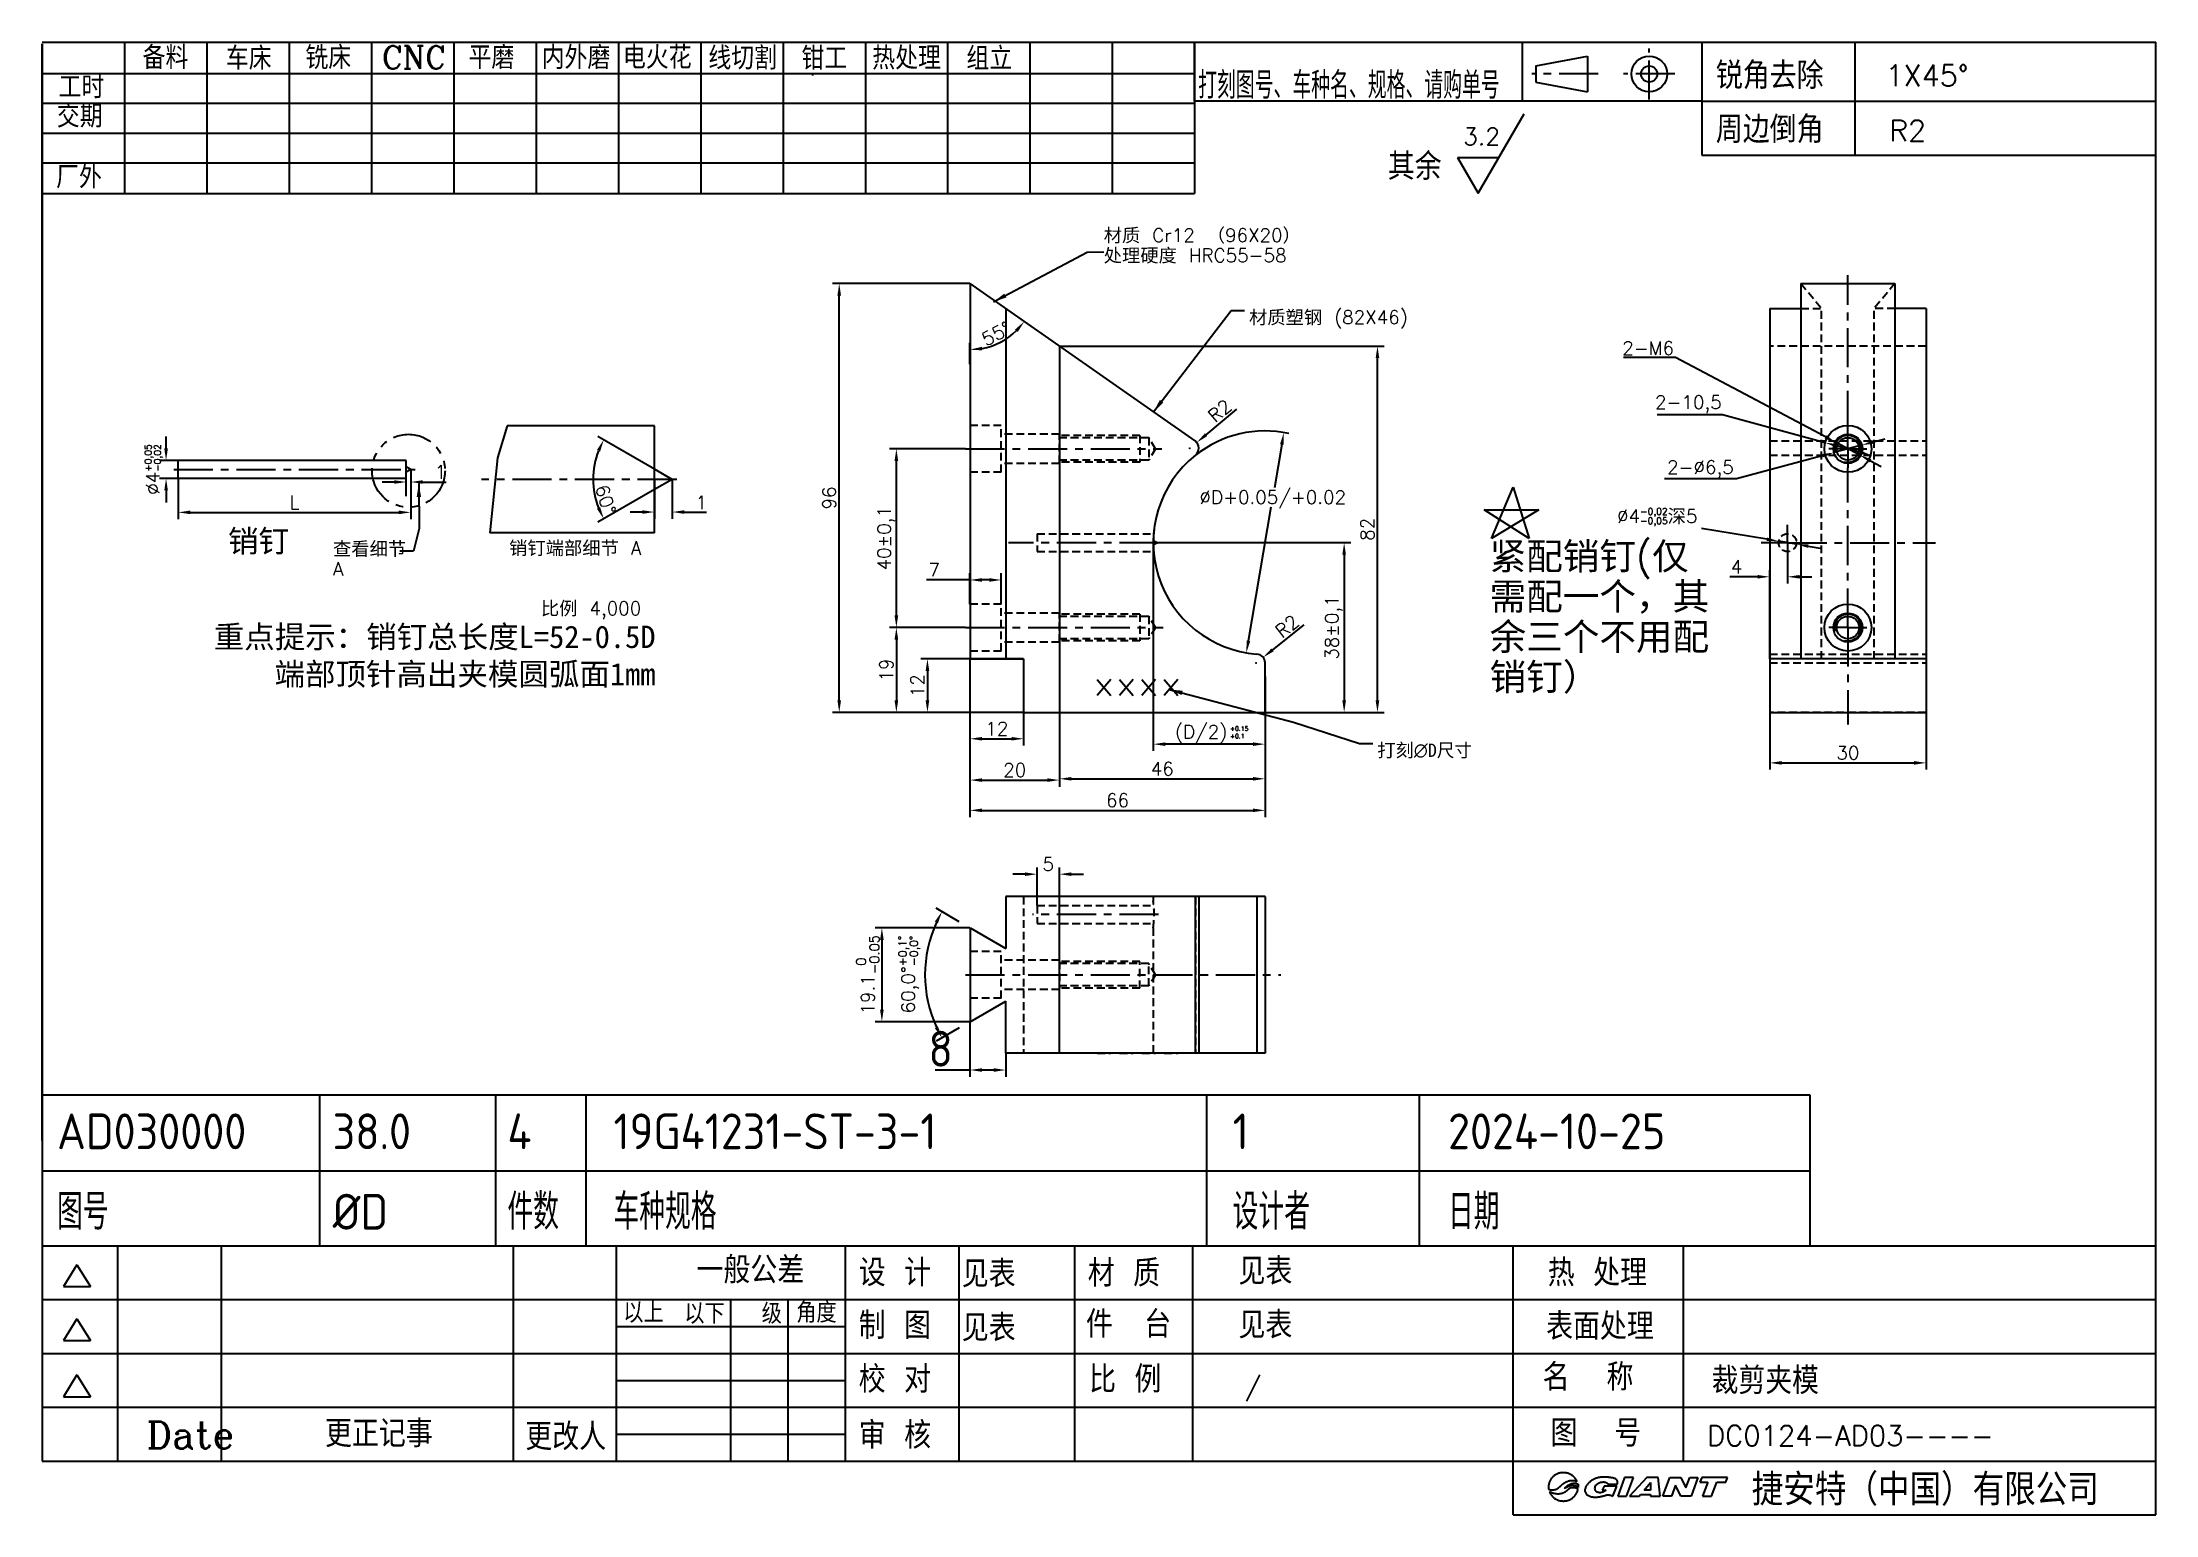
# Model space of a CAD drawing. Extents: x 4959 to 5432, y -424 to -95.
import ezdxf

# ---------------------------------------------------------------- set-up
doc = ezdxf.new("R2010")
doc.units = 0
doc.header["$LTSCALE"] = 7
doc.header["$MEASUREMENT"] = 0
for name, pattern in [('CENTER', [2, 1.25, -0.25, 0.25, -0.25]), ('HIDDEN', [0.375, 0.25, -0.125]), ('PHANTOM', [2.5, 1.25, -0.25, 0.25, -0.25, 0.25, -0.25])]:
    doc.linetypes.add(name, pattern=pattern)
doc.layers.get('0').update_dxf_attribs({"linetype": 'CONTINUOUS'})
doc.layers.get('DEFPOINTS').update_dxf_attribs({"linetype": 'CONTINUOUS'})
for name, color, linetype in [('02___PRT_ALL_AXES', 7, 'CONTINUOUS'), ('03___PRT_ALL_CURVES', 7, 'CONTINUOUS'), ('CEN', 1, 'CENTER'), ('CON', 2, 'CONTINUOUS'), ('DEFAULT_2', 8, 'HIDDEN'), ('DEFAULT_3', 7, 'PHANTOM'), ('DIM', 7, 'CONTINUOUS'), ('F', 7, 'CONTINUOUS'), ('TXT', 7, 'CONTINUOUS')]:
    doc.layers.add(name, color=color, linetype=linetype)
doc.styles.add('ACISOTS', font='isocp.shx', dxfattribs={"height": 8, "bigfont": 'gbcbig.shx'})
doc.styles.add('HZ', font='complex.shx', dxfattribs={"height": 1, "bigfont": 'HZFS.SHX'})
doc.styles.get("Standard").update_dxf_attribs({"font": 'txt.shx'})
doc.styles.add('USER1', font='simplex', dxfattribs={"bigfont": 'dayum'})
doc.dimstyles.new('DIMSTYLE_1', dxfattribs={"dimtxt": 3, "dimasz": 2.7, "dimexe": 1.5, "dimexo": 0, "dimgap": 0.75, "dimtad": 1, "dimtxsty": 'STANDARD', "dimblk": '_FILLED', "dimblk1": '_FILLED', "dimblk2": '_FILLED', "dimcen": 2.5, "dimazin": 3, "dimtp": 0.01, "dimtm": 0.01, "dimtfac": 1, "dimtmove": 0, "dimatfit": 3, "dimldrblk": '_FILLED'})
doc.dimstyles.new('DIMSTYLE_10', dxfattribs={"dimtxt": 3, "dimasz": 2.7, "dimexe": 1.5, "dimexo": 0, "dimtad": 1, "dimdec": 1, "dimtxsty": 'STANDARD', "dimblk": '_FILLED', "dimblk1": '_FILLED', "dimblk2": '_FILLED', "dimcen": 2.5, "dimazin": 3, "dimtp": 0.5, "dimtm": 0.5, "dimtfac": 1, "dimtdec": 1, "dimtmove": 0, "dimatfit": 3, "dimldrblk": '_FILLED'})
doc.dimstyles.new('DIMSTYLE_11', dxfattribs={"dimtxt": 3, "dimasz": 2.7, "dimexe": 1.5, "dimexo": 0, "dimtad": 1, "dimdec": 1, "dimlfac": 0.25, "dimtxsty": 'STANDARD', "dimblk": '_FILLED', "dimblk1": '_FILLED', "dimblk2": '_FILLED', "dimcen": 2.5, "dimazin": 3, "dimtp": 0.5, "dimtm": 0.5, "dimtfac": 1, "dimtdec": 1, "dimtmove": 0, "dimatfit": 3, "dimldrblk": '_FILLED'})
doc.dimstyles.new('DIMSTYLE_12', dxfattribs={"dimtxt": 3, "dimasz": 2.7, "dimexe": 1.5, "dimexo": 0, "dimtad": 1, "dimdec": 1, "dimtxsty": 'STANDARD', "dimblk": '_FILLED', "dimblk1": '_FILLED', "dimblk2": '_FILLED', "dimcen": 2.5, "dimazin": 3, "dimtp": 0.5, "dimtm": 0.5, "dimtfac": 1, "dimtdec": 1, "dimtmove": 0, "dimatfit": 3, "dimldrblk": '_FILLED'})
doc.dimstyles.new('DIMSTYLE_2', dxfattribs={"dimtxt": 3, "dimasz": 2.7, "dimexe": 1.5, "dimexo": 0, "dimgap": 0.75, "dimtad": 1, "dimtxsty": 'STANDARD', "dimblk": '_FILLED', "dimblk1": '_FILLED', "dimblk2": '_FILLED', "dimcen": 2.5, "dimazin": 3, "dimtol": 1, "dimtp": 0.1, "dimtm": 0.1, "dimtfac": 1, "dimtmove": 0, "dimatfit": 3, "dimldrblk": '_FILLED'})
doc.dimstyles.new('DIMSTYLE_3', dxfattribs={"dimtxt": 3, "dimasz": 2.7, "dimexe": 1.5, "dimexo": 0, "dimtad": 1, "dimtxsty": 'STANDARD', "dimblk": '_FILLED', "dimblk1": '_FILLED', "dimblk2": '_FILLED', "dimcen": 2.5, "dimazin": 3, "dimtol": 1, "dimtp": 0.05, "dimtm": -0.02, "dimtfac": 0.6, "dimtmove": 0, "dimatfit": 2, "dimldrblk": '_FILLED'})
doc.dimstyles.new('DIMSTYLE_4', dxfattribs={"dimtxt": 3, "dimasz": 2.7, "dimexe": 1.5, "dimexo": 0, "dimgap": 0.75, "dimtad": 1, "dimtxsty": 'STANDARD', "dimblk": '_FILLED', "dimblk1": '_FILLED', "dimblk2": '_FILLED', "dimcen": 2.5, "dimazin": 3, "dimtol": 1, "dimtp": 0.05, "dimtfac": 0.6, "dimtmove": 0, "dimatfit": 3, "dimldrblk": '_FILLED'})
doc.dimstyles.new('DIMSTYLE_5', dxfattribs={"dimtxt": 3, "dimasz": 2.7, "dimexe": 1.5, "dimexo": 0, "dimtad": 1, "dimdec": 1, "dimtxsty": 'STANDARD', "dimblk": '_FILLED', "dimblk1": '_FILLED', "dimblk2": '_FILLED', "dimcen": 2.5, "dimazin": 3, "dimtol": 1, "dimtp": 0.1, "dimtfac": 0.6, "dimtdec": 1, "dimtmove": 0, "dimatfit": 3, "dimldrblk": '_FILLED'})
doc.dimstyles.new('DIMSTYLE_6', dxfattribs={"dimtxt": 3, "dimasz": 2.7, "dimexe": 1.5, "dimexo": 0, "dimtad": 1, "dimtxsty": 'STANDARD', "dimblk": '_FILLED', "dimblk1": '_FILLED', "dimblk2": '_FILLED', "dimcen": 2.5, "dimazin": 3, "dimtp": 0.01, "dimtm": 0.01, "dimtfac": 1, "dimtmove": 0, "dimatfit": 2, "dimldrblk": '_FILLED'})
doc.dimstyles.new('DIMSTYLE_7', dxfattribs={"dimtxt": 3, "dimasz": 2.7, "dimexe": 1.5, "dimexo": 0, "dimtad": 1, "dimtxsty": 'STANDARD', "dimblk": '_FILLED', "dimblk1": '_FILLED', "dimblk2": '_FILLED', "dimcen": 2.5, "dimazin": 3, "dimtp": 0.01, "dimtm": 0.01, "dimtfac": 1, "dimtmove": 0, "dimatfit": 3, "dimldrblk": '_FILLED'})
doc.dimstyles.get("Standard").update_dxf_attribs({"dimtxt": 3, "dimasz": 3, "dimexe": 1, "dimexo": 0, "dimgap": 1, "dimtad": 1, "dimdec": 3, "dimrnd": 0.01, "dimtxsty": 'STANDARD', "dimcen": 2.5, "dimazin": 2, "dimtfac": 1, "dimtdec": 3, "dimtmove": 0, "dimatfit": 3})

msp = doc.modelspace()

# ---------------------------------------------------------------- texts
at = {"style": 'HZ'}
for p in [(5164.689, -373.324), (5164.689, -385.398)]:
    msp.add_text('见表', height=6.0235, dxfattribs=at).set_placement(p)
at = {"color": 2, "linetype": 'Continuous', "line_spacing_factor": 0.9}
for s, insert, char_height, width, attachment_point in [('材质 Cr12 （96X20）\\P处理硬度 HRC55-58', (5196.442, -136.359), 3, 67.23491, 1), ('材质塑钢 (82X46)', (5228.943, -154.711), 3, 41.90726, 1), ('查看细节A', (5024.035, -206.525), 3, 16.67685, 1), ('{\\f宋体|b0|i0|c134|p2;销钉端部细节} A\\P\\P\\P{\\f宋体|b0|i0|c134|p2;比例} 4,000', (5092.986, -206.355), 3, 30.6, 3), ('紧配销钉(仅需配一个，其余三个不用配销钉）', (5282.759, -206.69), 6, 52.37192, 1), ('打刻\\Fgdt;{\\Fgdt;n}\\Ftxt;D尺寸', (5257.63, -251.62), 3, 35.53942, 1)]:
    msp.add_mtext(s, dxfattribs=dict(at, insert=insert, char_height=char_height, width=width, attachment_point=attachment_point))
at = {"color": 2, "linetype": 'Continuous'}
for s, insert, char_height, width, attachment_point in [('销钉', (5000.57, -203.81), 5, 18.63632, 1), ('{\\f宋体|b0|i0|c134|p2;重点提示：销钉总长度L=52-0.5D\\P          端部顶针高出夹模圆弧面1mm}', (5096.187, -225.238), 5, 173.66187, 3), ('+0.15\\P+0.1', (5224.689, -247.785), 1, 5.69, 1)]:
    msp.add_mtext(s, dxfattribs=dict(at, insert=insert, char_height=char_height, width=width, attachment_point=attachment_point))
at = {"style": 'HZ'}
for p in [(5226.582, -372.729), (5226.582, -372.729), (5226.582, -384.776)]:
    msp.add_attdef('见表', p, '1', height=6.023, dxfattribs=at)
at = {"layer": 'DIM'}
for s, height, style, p in [('备料', 5.1222, 'HZ', (4981.449, -100.668)), ('车床', 5.1222, 'HZ', (5000.077, -100.836)), ('铣床', 5.1222, 'HZ', (5017.865, -100.682)), ('CNC', 5.1222, 'HZ', (5035.014, -100.617)), ('平磨', 5.1222, 'HZ', (5054.354, -100.636)), ('内外磨', 5.1222, 'HZ', (5070.714, -100.664)), ('电火花', 5.1222, 'HZ', (5088.896, -100.613)), ('线切割', 5.1222, 'HZ', (5107.998, -100.78)), ('钳工', 5.1222, 'HZ', (5128.827, -100.829)), ('热处理', 5.1222, 'HZ', (5144.673, -100.762)), ('组立', 5.1222, 'HZ', (5165.735, -100.874)), ('锐角去除', 6.0235, 'HZ', (5333.362, -105.12)), ('工时', 5.1222, 'HZ', (4962.655, -107.247)), ('交期', 5.1222, 'HZ', (4962.264, -113.759)), ('周边倒角', 6.0235, 'HZ', (5333.362, -117.208)), ('厂外', 5.1222, 'HZ', (4962.104, -127.375)), ('图号', 8, 'ACISOTS', (4962.325, -360.409)), ('%%CD', 8, 'ACISOTS', (5023.973, -360.409)), ('件数', 8, 'ACISOTS', (5063.067, -360.409)), ('车种规格', 8, 'ACISOTS', (5086.804, -360.409)), ('设计者', 8, 'ACISOTS', (5225.287, -360.409)), ('日期', 8, 'ACISOTS', (5273.462, -360.409)), ('一般公差', 6.0235, 'HZ', (5105.351, -372.484)), ('设 计', 6.0235, 'HZ', (5141.638, -373.072)), ('材 质', 6.0235, 'HZ', (5192.866, -373.162)), ('热 处理', 6.0235, 'HZ', (5295.764, -373.072)), ('以上', 4.5176, 'HZ', (5088.977, -381.246)), ('以下', 4.5176, 'HZ', (5102.633, -381.473)), ('级', 4.518, 'HZ', (5119.929, -381.473)), ('角度', 4.5176, 'HZ', (5127.668, -381.246)), ('件', 6.023, 'HZ', (5192.466, -384.599)), ('台', 6.023, 'HZ', (5205.509, -384.599)), ('制 图', 6.0235, 'HZ', (5141.638, -384.891)), ('表面处理', 6.0235, 'HZ', (5295.394, -385.073)), ('校 对', 6.0235, 'HZ', (5141.638, -396.938)), ('比 例', 6.0235, 'HZ', (5193.177, -396.919)), ('名  称', 6.0235, 'HZ', (5294.622, -396.435)), ('裁剪夹模', 6, 'HZ', (5332.418, -397.216)), ('Date', 6.0235, 'HZ', (4982.343, -409.372)), ('更正记事', 6.0235, 'HZ', (5022.264, -409.092)), ('更改人', 6.0235, 'HZ', (5067.064, -409.762)), ('审 核', 6.0235, 'HZ', (5141.638, -409.44)), ('图  号', 6.0235, 'HZ', (5296.377, -408.984)), ('DC0124-AD03----', 4.5176, 'USER1', (5331.383, -408.764)), ('捷安特（中国）有限公司', 7.05876, 'HZ', (5341.385, -422.122))]:
    msp.add_text(s, height=height, dxfattribs=dict(at, style=style)).set_placement(p)
at = {"layer": 'DIM', "style": 'HZ', "width": 0.7}
msp.add_text('打刻图号、车种名、规格、请购单号', height=6.02347, dxfattribs=at).set_placement((5217.559, -107.313))
at = {"layer": 'DIM'}
for s, p in [('1X45%%d', (5371.308, -104.466)), ('R2', (5372.108, -116.805))]:
    msp.add_text(s, height=4.7157, dxfattribs=at).set_placement(p)
at = {"layer": 'DIM', "insert": (5276.833, -113.824), "char_height": 3.8573, "width": 9.57428, "attachment_point": 1}
msp.add_mtext('3.2', dxfattribs=at)
at = {"layer": 'DIM', "insert": (5259.968, -119.449), "char_height": 6.0235, "width": 14.26267, "attachment_point": 1, "style": 'HZ'}
msp.add_mtext('其余', dxfattribs=at)
at = {"layer": 'DIM', "style": 'HZ'}
msp.add_attdef('/', (5228.061, -397.491), '1:1', height=3.84, dxfattribs=at)
at = {"layer": 'TXT', "style": 'ACISOTS'}
for s, p in [('AD030000', (4962.325, -342.409)), ('38.0', (5023.973, -342.409)), ('4', (5063.067, -342.409)), ('19G41231-ST-3-1', (5086.804, -342.409)), ('1', (5225.287, -342.409)), ('2024-10-25', (5273.462, -342.409))]:
    msp.add_text(s, height=8, dxfattribs=at).set_placement(p)

# ---------------------------------------------------------------- blocks, each defined once
blk = doc.blocks.new('_FILLED')
at = {"color": 0, "linetype": 'ByBlock'}
blk.add_solid([(0, 0), (-1, 0.15), (-1, -0.15)], dxfattribs=at)
blk = doc.blocks.new('*D138')
at = {"color": 0, "linetype": 'Continuous', "lineweight": -2, "transparency": 16777216}
for p, q in [((5166.53, -215.01), (5156.78, -215.01)), ((5166.53, -220.41), (5166.53, -213.51)), ((5170.83, -215.01), (5169.23, -215.01)), ((5173.53, -220.41), (5173.53, -213.51))]:
    blk.add_line(p, q, dxfattribs=at)
at = {"layer": 'DEFPOINTS', "color": 0, "linetype": 'Continuous', "transparency": 16777216}
for p in [(5166.53, -215.01), (5166.53, -220.41), (5173.53, -220.41)]:
    blk.add_point(p, dxfattribs=at)
at = {"color": 0, "linetype": 'Continuous', "lineweight": -2, "transparency": 16777216, "xscale": 2.7, "yscale": 2.7, "zscale": 2.7, "rotation": 180}
blk.add_blockref('_FILLED', (5166.53, -215.01), dxfattribs=at)
at = {"color": 0, "linetype": 'Continuous', "lineweight": -2, "transparency": 16777216, "xscale": 2.7, "yscale": 2.7, "zscale": 2.7}
blk.add_blockref('_FILLED', (5173.53, -215.01), dxfattribs=at)
at = {"color": 0, "linetype": 'Continuous', "transparency": 16777216, "insert": (5158.53, -212.76), "char_height": 3, "attachment_point": 5}
blk.add_mtext('\\A1;7', dxfattribs=at)
blk = doc.blocks.new('*D139')
at = {"color": 0, "linetype": 'Continuous', "lineweight": -2, "transparency": 16777216}
for p, q in [((5344.76, -205.91), (5330.16, -203.52)), ((5351.37, -206.99), (5347.42, -206.34)), ((5354.04, -207.42), (5356.7, -207.86))]:
    blk.add_line(p, q, dxfattribs=at)
at = {"layer": 'DEFPOINTS', "color": 0, "linetype": 'Continuous', "transparency": 16777216}
for p in [(5347.42, -206.34), (5351.37, -206.99)]:
    blk.add_point(p, dxfattribs=at)
at = {"color": 0, "linetype": 'Continuous', "lineweight": -2, "transparency": 16777216, "xscale": 2.7, "yscale": 2.7, "zscale": 2.7}
for p, rotation in [((5347.42, -206.34), 350.7343008107956), ((5351.37, -206.99), 170.7343008107956)]:
    blk.add_blockref('_FILLED', p, dxfattribs=dict(at, rotation=rotation))
at = {"color": 0, "linetype": 'Continuous', "transparency": 16777216, "insert": (5320.26, -200.72), "char_height": 3, "attachment_point": 5}
blk.add_mtext('{\\A1;Ø4{\\H1.5;\\S-0,02^ -0,05;}深5}', dxfattribs=at)
blk = doc.blocks.new('*D140')
at = {"color": 0, "linetype": 'Continuous', "lineweight": -2, "transparency": 16777216}
for p, q in [((5166.53, -232.66), (5166.53, -268.07)), ((5232.53, -239.13), (5232.53, -268.07)), ((5169.23, -266.57), (5229.83, -266.57))]:
    blk.add_line(p, q, dxfattribs=at)
at = {"layer": 'DEFPOINTS', "color": 0, "linetype": 'Continuous', "transparency": 16777216}
for p in [(5166.53, -232.66), (5232.53, -239.13), (5232.53, -266.57)]:
    blk.add_point(p, dxfattribs=at)
at = {"color": 0, "linetype": 'Continuous', "lineweight": -2, "transparency": 16777216, "xscale": 2.7, "yscale": 2.7, "zscale": 2.7, "rotation": 180}
blk.add_blockref('_FILLED', (5166.53, -266.57), dxfattribs=at)
at = {"color": 0, "linetype": 'Continuous', "lineweight": -2, "transparency": 16777216, "xscale": 2.7, "yscale": 2.7, "zscale": 2.7}
blk.add_blockref('_FILLED', (5232.53, -266.57), dxfattribs=at)
at = {"color": 0, "linetype": 'Continuous', "transparency": 16777216, "insert": (5199.53, -264.32), "char_height": 3, "attachment_point": 5}
blk.add_mtext('\\A1;66', dxfattribs=at)
blk = doc.blocks.new('*D141')
at = {"color": 0, "linetype": 'Continuous', "lineweight": -2, "transparency": 16777216}
for p, q in [((5207.53, -206.66), (5207.53, -253.26)), ((5232.53, -236.59), (5232.53, -253.26)), ((5229.83, -251.76), (5210.23, -251.76))]:
    blk.add_line(p, q, dxfattribs=at)
at = {"layer": 'DEFPOINTS', "color": 0, "linetype": 'Continuous', "transparency": 16777216}
for p in [(5207.53, -206.66), (5232.53, -236.59), (5207.53, -251.76)]:
    blk.add_point(p, dxfattribs=at)
at = {"color": 0, "linetype": 'Continuous', "lineweight": -2, "transparency": 16777216, "xscale": 2.7, "yscale": 2.7, "zscale": 2.7, "rotation": 180}
blk.add_blockref('_FILLED', (5207.53, -251.76), dxfattribs=at)
at = {"color": 0, "linetype": 'Continuous', "lineweight": -2, "transparency": 16777216, "xscale": 2.7, "yscale": 2.7, "zscale": 2.7}
blk.add_blockref('_FILLED', (5232.53, -251.76), dxfattribs=at)
at = {"color": 0, "linetype": 'Continuous', "transparency": 16777216, "insert": (5218.23, -249.51), "char_height": 3, "attachment_point": 5}
blk.add_mtext('\\A1;(D/2)', dxfattribs=at)
blk = doc.blocks.new('*D142')
at = {"color": 0, "linetype": 'Continuous', "lineweight": -2, "transparency": 16777216}
for p, q in [((5095.93, -192.49), (5095.93, -201.31)), ((5099.93, -192.49), (5099.93, -201.31)), ((5093.23, -199.81), (5090.53, -199.81)), ((5102.63, -199.81), (5107.58, -199.81))]:
    blk.add_line(p, q, dxfattribs=at)
at = {"layer": 'DEFPOINTS', "color": 0, "linetype": 'Continuous', "transparency": 16777216}
for p in [(5095.93, -192.49), (5099.93, -192.49), (5099.93, -199.81)]:
    blk.add_point(p, dxfattribs=at)
at = {"color": 0, "linetype": 'Continuous', "lineweight": -2, "transparency": 16777216, "xscale": 2.7, "yscale": 2.7, "zscale": 2.7}
blk.add_blockref('_FILLED', (5095.93, -199.81), dxfattribs=at)
at = {"color": 0, "linetype": 'Continuous', "lineweight": -2, "transparency": 16777216, "xscale": 2.7, "yscale": 2.7, "zscale": 2.7, "rotation": 180}
blk.add_blockref('_FILLED', (5099.93, -199.81), dxfattribs=at)
at = {"color": 0, "linetype": 'Continuous', "transparency": 16777216, "insert": (5106.45, -197.69), "char_height": 3, "attachment_point": 5}
blk.add_mtext('\\A1;1', dxfattribs=at)
blk = doc.blocks.new('*D143')
at = {"color": 0, "linetype": 'Continuous', "lineweight": -2, "transparency": 16777216}
for p, q in [((5087.17, -185.13), (5083.31, -182.89)), ((5087.17, -199.85), (5083.31, -202.08))]:
    blk.add_line(p, q, dxfattribs=at)
blk.add_arc((5099.93, -192.49), 17.69, 158.7529, 201.2471, dxfattribs=at)
at = {"layer": 'DEFPOINTS', "color": 0, "linetype": 'Continuous', "transparency": 16777216}
for p in [(5087.17, -185.13), (5082.5, -189.42), (5095.93, -190.18), (5095.93, -194.8), (5087.17, -199.85)]:
    blk.add_point(p, dxfattribs=at)
at = {"color": 0, "linetype": 'Continuous', "lineweight": -2, "transparency": 16777216, "xscale": 2.7, "yscale": 2.7, "zscale": 2.7}
for p, rotation in [((5084.61, -183.64), 64.37643264435592), ((5084.61, -201.33), 295.6235673556429)]:
    blk.add_blockref('_FILLED', p, dxfattribs=dict(at, rotation=rotation))
at = {"color": 0, "linetype": 'Continuous', "transparency": 16777216, "insert": (5086.47, -196.58), "char_height": 3, "attachment_point": 2, "rotation": 286.9115}
blk.add_mtext('\\A1;60°', dxfattribs=at)
blk = doc.blocks.new('*D144')
at = {"color": 0, "linetype": 'Continuous', "lineweight": -2, "transparency": 16777216}
for p, q in [((4986.71, -185.58), (4986.71, -182.88)), ((4989.44, -188.28), (4985.21, -188.28)), ((4989.44, -192.28), (4985.21, -192.28)), ((4986.71, -194.98), (4986.71, -197.68))]:
    blk.add_line(p, q, dxfattribs=at)
at = {"layer": 'DEFPOINTS', "color": 0, "linetype": 'Continuous', "transparency": 16777216}
for p in [(4989.44, -188.28), (4986.71, -192.28), (4989.44, -192.28)]:
    blk.add_point(p, dxfattribs=at)
at = {"color": 0, "linetype": 'Continuous', "lineweight": -2, "transparency": 16777216, "xscale": 2.7, "yscale": 2.7, "zscale": 2.7}
for p, rotation in [((4986.71, -188.28), 270), ((4986.71, -192.28), 90)]:
    blk.add_blockref('_FILLED', p, dxfattribs=dict(at, rotation=rotation))
at = {"color": 0, "linetype": 'Continuous', "transparency": 16777216, "insert": (4981.96, -190.28), "char_height": 3, "attachment_point": 2, "rotation": 90}
blk.add_mtext('\\A1;%%c4{\\H1.5;\\S+0,05^ -0,02;}', dxfattribs=at)
blk = doc.blocks.new('*D145')
at = {"color": 0, "linetype": 'Continuous', "lineweight": -2, "transparency": 16777216}
for p, q in [((4989.44, -192.28), (4989.44, -201.38)), ((5041.44, -190.28), (5041.44, -201.38)), ((4992.14, -199.88), (5038.74, -199.88))]:
    blk.add_line(p, q, dxfattribs=at)
at = {"layer": 'DEFPOINTS', "color": 0, "linetype": 'Continuous', "transparency": 16777216}
for p in [(4989.44, -192.28), (5041.44, -190.28), (5041.44, -199.88)]:
    blk.add_point(p, dxfattribs=at)
at = {"color": 0, "linetype": 'Continuous', "lineweight": -2, "transparency": 16777216, "xscale": 2.7, "yscale": 2.7, "zscale": 2.7, "rotation": 180}
blk.add_blockref('_FILLED', (4989.44, -199.88), dxfattribs=at)
at = {"color": 0, "linetype": 'Continuous', "lineweight": -2, "transparency": 16777216, "xscale": 2.7, "yscale": 2.7, "zscale": 2.7}
blk.add_blockref('_FILLED', (5041.44, -199.88), dxfattribs=at)
at = {"color": 0, "linetype": 'Continuous', "transparency": 16777216, "insert": (5015.44, -196.13), "char_height": 3, "attachment_point": 2}
blk.add_mtext('\\A1;L', dxfattribs=at)
blk = doc.blocks.new('*D146')
at = {"color": 0, "linetype": 'Continuous', "lineweight": -2, "transparency": 16777216}
for p, q in [((5037.74, -193.09), (5035.04, -193.09)), ((5040.44, -196.22), (5040.44, -191.59)), ((5041.44, -190.28), (5041.44, -194.59)), ((5044.14, -193.09), (5049.34, -193.09))]:
    blk.add_line(p, q, dxfattribs=at)
at = {"layer": 'DEFPOINTS', "color": 0, "linetype": 'Continuous', "transparency": 16777216}
for p in [(5041.44, -190.28), (5041.44, -193.09), (5040.44, -196.22)]:
    blk.add_point(p, dxfattribs=at)
at = {"color": 0, "linetype": 'Continuous', "lineweight": -2, "transparency": 16777216, "xscale": 2.7, "yscale": 2.7, "zscale": 2.7}
blk.add_blockref('_FILLED', (5040.44, -193.09), dxfattribs=at)
at = {"color": 0, "linetype": 'Continuous', "lineweight": -2, "transparency": 16777216, "xscale": 2.7, "yscale": 2.7, "zscale": 2.7, "rotation": 180}
blk.add_blockref('_FILLED', (5041.44, -193.09), dxfattribs=at)
at = {"color": 0, "linetype": 'Continuous', "transparency": 16777216, "insert": (5048.09, -190.84), "char_height": 3, "attachment_point": 5}
blk.add_mtext('\\A1;1', dxfattribs=at)
blk = doc.blocks.new('*D147')
at = {"color": 0, "linetype": 'Continuous', "lineweight": -2, "transparency": 16777216}
for p, q in [((5334.84, -178.07), (5320.21, -178.07)), ((5357.83, -184.29), (5334.84, -178.07)), ((5365.36, -186.33), (5360.44, -185))]:
    blk.add_line(p, q, dxfattribs=at)
at = {"layer": 'DEFPOINTS', "color": 0, "linetype": 'Continuous', "transparency": 16777216}
for p in [(5357.83, -184.29), (5367.97, -187.04)]:
    blk.add_point(p, dxfattribs=at)
at = {"color": 0, "linetype": 'Continuous', "lineweight": -2, "transparency": 16777216, "xscale": 2.7, "yscale": 2.7, "zscale": 2.7}
for p, rotation in [((5357.83, -184.29), 164.8567609846602), ((5367.97, -187.04), 344.8567609846602)]:
    blk.add_blockref('_FILLED', p, dxfattribs=dict(at, rotation=rotation))
at = {"color": 0, "linetype": 'Continuous', "transparency": 16777216, "insert": (5327.21, -175.69), "char_height": 3, "attachment_point": 5}
blk.add_mtext('\\A1;2-10,5', dxfattribs=at)
blk = doc.blocks.new('*D148')
at = {"color": 0, "linetype": 'Continuous', "lineweight": -2, "transparency": 16777216}
for p, q in [((5324.34, -165.24), (5312.71, -165.24)), ((5357.86, -183), (5324.34, -165.24)), ((5365.55, -187.07), (5360.25, -184.26)), ((5367.94, -188.33), (5370.32, -189.6))]:
    blk.add_line(p, q, dxfattribs=at)
at = {"layer": 'DEFPOINTS', "color": 0, "linetype": 'Continuous', "transparency": 16777216}
for p in [(5360.25, -184.26), (5365.55, -187.07)]:
    blk.add_point(p, dxfattribs=at)
at = {"color": 0, "linetype": 'Continuous', "lineweight": -2, "transparency": 16777216, "xscale": 2.7, "yscale": 2.7, "zscale": 2.7}
for p, rotation in [((5360.25, -184.26), 332.085647846305), ((5365.55, -187.07), 152.085647846305)]:
    blk.add_blockref('_FILLED', p, dxfattribs=dict(at, rotation=rotation))
at = {"color": 0, "linetype": 'Continuous', "transparency": 16777216, "insert": (5318.21, -163.11), "char_height": 3, "attachment_point": 5}
blk.add_mtext('\\A1;2-M6', dxfattribs=at)
blk = doc.blocks.new('GIANT')
for p, q in [((230.94, 29.55), (230.9, 29.44)), ((230.98, 29.65), (230.94, 29.55)), ((231.03, 29.75), (230.98, 29.65)), ((231.09, 29.84), (231.03, 29.75)), ((231.15, 29.94), (231.09, 29.84)), ((231.21, 30.03), (231.15, 29.94)), ((231.28, 30.12), (231.21, 30.03)), ((231.35, 30.2), (231.28, 30.12)), ((231.43, 30.28), (231.35, 30.2)), ((231.51, 30.36), (231.43, 30.28)), ((231.59, 30.43), (231.51, 30.36)), ((231.68, 30.5), (231.59, 30.43)), ((231.77, 30.56), (231.68, 30.5)), ((231.87, 30.62), (231.77, 30.56)), ((231.97, 30.68), (231.87, 30.62)), ((232.07, 30.73), (231.97, 30.68)), ((232.17, 30.77), (232.07, 30.73)), ((232.27, 30.81), (232.17, 30.77)), ((232.38, 30.85), (232.27, 30.81)), ((232.49, 30.88), (232.38, 30.85)), ((232.6, 30.91), (232.49, 30.88)), ((232.72, 30.93), (232.6, 30.91)), ((232.83, 30.94), (232.72, 30.93)), ((232.95, 30.95), (232.83, 30.94)), ((233.07, 30.96), (232.95, 30.95)), ((233.18, 30.95), (233.07, 30.96)), ((233.3, 30.95), (233.18, 30.95)), ((233.42, 30.93), (233.3, 30.95)), ((233.53, 30.91), (233.42, 30.93)), ((233.46, 29.5), (233.54, 29.54)), ((233.65, 30.89), (233.53, 30.91)), ((233.54, 29.54), (233.61, 29.57)), ((233.61, 29.57), (233.69, 29.6)), ((233.76, 30.86), (233.65, 30.89)), ((233.69, 29.6), (233.77, 29.63)), ((233.87, 30.82), (233.76, 30.86)), ((233.77, 29.63), (233.84, 29.66)), ((233.84, 29.66), (233.92, 29.68)), ((233.98, 30.78), (233.87, 30.82)), ((233.92, 29.68), (234, 29.7)), ((234.09, 30.74), (233.98, 30.78)), ((234, 29.7), (234.08, 29.72)), ((234.08, 29.72), (234.16, 29.73)), ((234.19, 30.68), (234.09, 30.74)), ((234.16, 29.73), (234.25, 29.74)), ((234.29, 30.63), (234.19, 30.68)), ((234.25, 29.74), (234.33, 29.75)), ((234.39, 30.57), (234.29, 30.63)), ((234.33, 29.75), (234.41, 29.75)), ((234.49, 30.5), (234.39, 30.57)), ((234.41, 29.75), (234.49, 29.75)), ((234.58, 30.43), (234.49, 30.5)), ((234.49, 29.75), (234.58, 29.75)), ((234.67, 30.35), (234.58, 30.43)), ((234.58, 29.75), (234.66, 29.74)), ((234.66, 29.74), (234.74, 29.73)), ((234.75, 30.27), (234.67, 30.35)), ((234.74, 29.73), (234.82, 29.72)), ((234.83, 30.18), (234.75, 30.27)), ((234.82, 29.72), (234.9, 29.7)), ((234.91, 30.1), (234.83, 30.18)), ((234.9, 29.7), (234.98, 29.68)), ((234.98, 30), (234.91, 30.1)), ((235.05, 29.91), (234.98, 30)), ((234.98, 29.68), (235.06, 29.65)), ((235.11, 29.81), (235.05, 29.91)), ((235.06, 29.65), (235.13, 29.63)), ((235.16, 29.7), (235.11, 29.81)), ((235.13, 29.63), (235.21, 29.6)), ((235.21, 29.6), (235.16, 29.7)), ((237.27, 29.58), (237.18, 29.5)), ((237.36, 29.65), (237.27, 29.58)), ((237.46, 29.71), (237.36, 29.65)), ((237.56, 29.78), (237.46, 29.71)), ((237.66, 29.84), (237.56, 29.78)), ((237.76, 29.89), (237.66, 29.84)), ((237.87, 29.95), (237.76, 29.89)), ((237.97, 30), (237.87, 29.95)), ((238.08, 30.04), (237.97, 30)), ((238.19, 30.08), (238.08, 30.04)), ((238.3, 30.12), (238.19, 30.08)), ((238.42, 30.15), (238.3, 30.12)), ((238.53, 30.18), (238.42, 30.15)), ((238.65, 30.2), (238.53, 30.18)), ((238.76, 30.22), (238.65, 30.2)), ((238.88, 30.24), (238.76, 30.22)), ((238.99, 30.25), (238.88, 30.24)), ((239.11, 30.26), (238.99, 30.25)), ((239.23, 30.27), (239.11, 30.26)), ((239.35, 30.27), (239.23, 30.27)), ((239.46, 30.27), (239.35, 30.27)), ((239.58, 30.27), (239.46, 30.27)), ((239.7, 30.26), (239.58, 30.27)), ((239.82, 30.25), (239.7, 30.26)), ((239.93, 30.25), (239.82, 30.25)), ((240.05, 30.23), (239.93, 30.25)), ((240.17, 30.22), (240.05, 30.23)), ((240.28, 30.21), (240.17, 30.22)), ((240.4, 30.19), (240.28, 30.21)), ((240.52, 30.17), (240.4, 30.19)), ((240.63, 30.15), (240.52, 30.17)), ((240.75, 30.13), (240.63, 30.15)), ((240.86, 30.1), (240.75, 30.13)), ((240.97, 30.06), (240.86, 30.1)), ((241.08, 30.02), (240.97, 30.06)), ((241.19, 29.97), (241.08, 30.02)), ((241.28, 29.9), (241.19, 29.97)), ((241.37, 29.82), (241.28, 29.9)), ((241.44, 29.73), (241.37, 29.82)), ((241.49, 29.62), (241.44, 29.73)), ((241.51, 29.51), (241.49, 29.62)), ((242.59, 30.21), (241.52, 27.29)), ((243.97, 30.21), (242.59, 30.21)), ((242.89, 27.29), (243.97, 30.21)), ((246.06, 30.21), (243.34, 27.29)), ((247.83, 30.21), (246.06, 30.21)), ((248.13, 27.29), (247.83, 30.21)), ((248.52, 27.29), (249.6, 30.21)), ((249.6, 30.21), (251.31, 30.21)), ((251.31, 30.21), (252.1, 28.61)), ((252.1, 28.61), (252.7, 30.21)), ((252.7, 30.21), (253.99, 30.21)), ((253.99, 30.21), (252.92, 27.29)), ((254.56, 30.21), (254.3, 29.5)), ((258.57, 30.21), (254.56, 30.21)), ((258.31, 29.5), (258.57, 30.21)), ((230.79, 28.9), (230.78, 28.78)), ((230.78, 28.78), (230.78, 28.67)), ((230.78, 28.67), (230.79, 28.56)), ((230.8, 29.01), (230.79, 28.9)), ((230.79, 28.56), (230.8, 28.45)), ((230.82, 29.12), (230.8, 29.01)), ((230.8, 28.45), (230.82, 28.34)), ((230.84, 29.23), (230.82, 29.12)), ((230.82, 28.34), (230.9, 28.32)), ((230.87, 29.33), (230.84, 29.23)), ((230.9, 29.44), (230.87, 29.33)), ((230.9, 28.32), (230.98, 28.31)), ((231.01, 27.94), (230.93, 27.97)), ((230.93, 27.97), (230.97, 27.88)), ((230.97, 27.88), (231.01, 27.79)), ((230.98, 28.31), (231.07, 28.3)), ((231.08, 27.91), (231.01, 27.94)), ((231.01, 27.79), (231.06, 27.7)), ((231.06, 27.7), (231.11, 27.61)), ((231.07, 28.3), (231.15, 28.29)), ((231.15, 27.88), (231.08, 27.91)), ((231.11, 27.61), (231.17, 27.53)), ((231.15, 28.29), (231.23, 28.28)), ((231.23, 27.85), (231.15, 27.88)), ((231.17, 27.53), (231.23, 27.45)), ((231.23, 28.28), (231.31, 28.28)), ((231.3, 27.81), (231.23, 27.85)), ((231.23, 27.45), (231.29, 27.37)), ((231.29, 27.37), (231.36, 27.29)), ((231.38, 27.79), (231.3, 27.81)), ((231.31, 28.28), (231.39, 28.28)), ((231.36, 27.29), (231.43, 27.22)), ((231.46, 27.76), (231.38, 27.79)), ((231.39, 28.28), (231.48, 28.28)), ((231.43, 27.22), (231.5, 27.15)), ((231.53, 27.73), (231.46, 27.76)), ((231.48, 28.28), (231.56, 28.28)), ((231.5, 27.15), (231.57, 27.09)), ((231.61, 27.71), (231.53, 27.73)), ((231.56, 28.28), (231.64, 28.29)), ((231.57, 27.09), (231.65, 27.02)), ((231.69, 27.69), (231.61, 27.71)), ((231.64, 28.29), (231.72, 28.31)), ((231.65, 27.02), (231.73, 26.96)), ((231.77, 27.67), (231.69, 27.69)), ((231.72, 28.31), (231.8, 28.32)), ((231.73, 26.96), (231.82, 26.91)), ((231.85, 27.66), (231.77, 27.67)), ((231.8, 28.32), (231.88, 28.35)), ((231.82, 26.91), (231.9, 26.86)), ((231.93, 27.65), (231.85, 27.66)), ((231.88, 28.35), (231.96, 28.37)), ((231.9, 26.86), (231.99, 26.81)), ((232.01, 27.64), (231.93, 27.65)), ((231.96, 28.37), (232.03, 28.41)), ((231.99, 26.81), (232.08, 26.76)), ((232.09, 27.63), (232.01, 27.64)), ((232.03, 28.41), (232.11, 28.44)), ((232.08, 26.76), (232.18, 26.72)), ((232.18, 27.63), (232.09, 27.63)), ((232.11, 28.44), (232.18, 28.49)), ((232.18, 28.49), (232.25, 28.53)), ((232.26, 27.62), (232.18, 27.63)), ((232.18, 26.72), (232.27, 26.69)), ((232.25, 28.53), (232.31, 28.58)), ((232.34, 27.62), (232.26, 27.62)), ((232.27, 26.69), (232.37, 26.65)), ((232.31, 28.58), (232.37, 28.63)), ((232.42, 27.63), (232.34, 27.62)), ((232.37, 28.63), (232.44, 28.69)), ((232.37, 26.65), (232.46, 26.63)), ((232.5, 27.64), (232.42, 27.63)), ((232.44, 28.69), (232.5, 28.74)), ((232.46, 26.63), (232.56, 26.6)), ((232.5, 28.74), (232.56, 28.8)), ((232.58, 27.64), (232.5, 27.64)), ((232.56, 28.8), (232.62, 28.86)), ((232.56, 26.6), (232.66, 26.58)), ((232.66, 27.66), (232.58, 27.64)), ((232.62, 28.86), (232.68, 28.91)), ((232.74, 27.67), (232.66, 27.66)), ((232.66, 26.58), (232.76, 26.57)), ((232.68, 28.91), (232.74, 28.97)), ((232.74, 28.97), (232.8, 29.03)), ((232.82, 27.69), (232.74, 27.67)), ((232.76, 26.57), (232.86, 26.55)), ((232.8, 29.03), (232.86, 29.08)), ((232.9, 27.72), (232.82, 27.69)), ((232.86, 29.08), (232.92, 29.13)), ((232.86, 26.55), (232.96, 26.55)), ((232.98, 27.74), (232.9, 27.72)), ((232.92, 29.13), (232.98, 29.19)), ((232.96, 26.55), (233.06, 26.54)), ((232.98, 29.19), (233.05, 29.24)), ((233.05, 27.77), (232.98, 27.74)), ((233.05, 29.24), (233.11, 29.29)), ((233.13, 27.8), (233.05, 27.77)), ((233.06, 26.54), (233.16, 26.54)), ((233.11, 29.29), (233.18, 29.33)), ((233.2, 27.84), (233.13, 27.8)), ((233.16, 26.54), (233.26, 26.55)), ((233.18, 29.33), (233.25, 29.38)), ((233.27, 27.88), (233.2, 27.84)), ((233.25, 29.38), (233.32, 29.42)), ((233.26, 26.55), (233.36, 26.56)), ((233.34, 27.92), (233.27, 27.88)), ((233.28, 28.48), (233.35, 28.58)), ((233.38, 28.54), (233.28, 28.48)), ((233.32, 29.42), (233.39, 29.46)), ((233.41, 27.97), (233.34, 27.92)), ((233.35, 28.58), (233.43, 28.68)), ((233.36, 26.56), (233.46, 26.57)), ((233.48, 28.6), (233.38, 28.54)), ((233.39, 29.46), (233.46, 29.5)), ((233.47, 28.01), (233.41, 27.97)), ((233.43, 28.68), (233.51, 28.77)), ((233.46, 26.57), (233.56, 26.59)), ((233.54, 28.06), (233.47, 28.01)), ((233.59, 28.66), (233.48, 28.6)), ((233.51, 28.77), (233.61, 28.86)), ((233.6, 28.12), (233.54, 28.06)), ((233.56, 26.59), (233.66, 26.61)), ((233.69, 28.72), (233.59, 28.66)), ((233.66, 28.17), (233.6, 28.12)), ((233.61, 28.86), (233.7, 28.93)), ((233.72, 28.22), (233.66, 28.17)), ((233.66, 26.61), (233.76, 26.64)), ((233.8, 28.77), (233.69, 28.72)), ((233.7, 28.93), (233.8, 29.01)), ((233.78, 28.28), (233.72, 28.22)), ((233.76, 26.64), (233.85, 26.67)), ((233.85, 28.33), (233.78, 28.28)), ((233.8, 29.01), (233.91, 29.07)), ((233.91, 28.82), (233.8, 28.77)), ((233.91, 28.38), (233.85, 28.33)), ((233.85, 26.67), (233.95, 26.7)), ((233.91, 29.07), (234.02, 29.13)), ((234.02, 28.86), (233.91, 28.82)), ((233.97, 28.43), (233.91, 28.38)), ((233.95, 26.7), (234.04, 26.74)), ((234.04, 28.48), (233.97, 28.43)), ((234.02, 29.13), (234.13, 29.18)), ((234.13, 28.9), (234.02, 28.86)), ((234.11, 28.52), (234.04, 28.48)), ((234.04, 26.74), (234.13, 26.78)), ((234.18, 28.56), (234.11, 28.52)), ((234.13, 29.18), (234.25, 29.22)), ((234.25, 28.92), (234.13, 28.9)), ((234.13, 26.78), (234.22, 26.83)), ((234.26, 28.58), (234.18, 28.56)), ((234.22, 26.83), (234.31, 26.88)), ((234.25, 29.22), (234.37, 29.25)), ((234.37, 28.94), (234.25, 28.92)), ((234.34, 28.61), (234.26, 28.58)), ((234.31, 26.88), (234.39, 26.93)), ((234.42, 28.62), (234.34, 28.61)), ((234.37, 29.25), (234.49, 29.28)), ((234.49, 28.95), (234.37, 28.94)), ((234.39, 26.93), (234.48, 26.99)), ((234.5, 28.62), (234.42, 28.62)), ((234.48, 26.99), (234.56, 27.05)), ((234.49, 29.28), (234.62, 29.3)), ((234.61, 28.94), (234.49, 28.95)), ((234.58, 28.62), (234.5, 28.62)), ((234.56, 27.05), (234.63, 27.12)), ((234.66, 28.62), (234.58, 28.62)), ((234.72, 28.93), (234.61, 28.94)), ((234.62, 29.3), (234.74, 29.31)), ((234.63, 27.12), (234.71, 27.19)), ((234.74, 28.61), (234.66, 28.62)), ((234.71, 27.19), (234.78, 27.26)), ((234.84, 28.91), (234.72, 28.93)), ((234.74, 29.31), (234.86, 29.31)), ((234.82, 28.59), (234.74, 28.61)), ((234.78, 27.26), (234.85, 27.33)), ((234.9, 28.57), (234.82, 28.59)), ((234.96, 28.88), (234.84, 28.91)), ((234.85, 27.33), (234.91, 27.41)), ((234.86, 29.31), (234.99, 29.3)), ((234.98, 28.55), (234.9, 28.57)), ((234.91, 27.41), (234.97, 27.49)), ((235.07, 28.84), (234.96, 28.88)), ((234.97, 27.49), (235.03, 27.57)), ((235.06, 28.53), (234.98, 28.55)), ((234.99, 29.3), (235.11, 29.28)), ((235.03, 27.57), (235.08, 27.66)), ((235.13, 28.5), (235.06, 28.53)), ((235.18, 28.8), (235.07, 28.84)), ((235.08, 27.66), (235.13, 27.74)), ((235.11, 29.28), (235.23, 29.24)), ((235.21, 28.47), (235.13, 28.5)), ((235.13, 27.74), (235.18, 27.83)), ((235.29, 28.74), (235.18, 28.8)), ((235.18, 27.83), (235.22, 27.93)), ((235.28, 28.44), (235.21, 28.47)), ((235.22, 27.93), (235.26, 28.02)), ((235.23, 29.24), (235.34, 29.19)), ((235.26, 28.02), (235.29, 28.12)), ((235.36, 28.41), (235.28, 28.44)), ((235.39, 28.67), (235.29, 28.74)), ((235.29, 28.12), (235.32, 28.21)), ((235.32, 28.21), (235.34, 28.31)), ((235.34, 29.19), (235.36, 29.09)), ((235.34, 28.31), (235.36, 28.41)), ((235.36, 29.09), (235.37, 28.98)), ((235.37, 28.98), (235.38, 28.88)), ((235.38, 28.88), (235.39, 28.78)), ((235.39, 28.78), (235.39, 28.67)), ((236.46, 28.45), (236.44, 28.33)), ((236.44, 28.33), (236.44, 28.22)), ((236.44, 28.22), (236.44, 28.1)), ((236.44, 28.1), (236.46, 27.98)), ((236.5, 28.56), (236.46, 28.45)), ((236.46, 27.98), (236.5, 27.87)), ((236.54, 28.67), (236.5, 28.56)), ((236.5, 27.87), (236.56, 27.77)), ((236.59, 28.78), (236.54, 28.67)), ((236.56, 27.77), (236.62, 27.67)), ((236.64, 28.88), (236.59, 28.78)), ((236.62, 27.67), (236.7, 27.58)), ((236.7, 28.98), (236.64, 28.88)), ((236.77, 29.08), (236.7, 28.98)), ((236.7, 27.58), (236.79, 27.51)), ((236.85, 29.17), (236.77, 29.08)), ((236.79, 27.51), (236.89, 27.44)), ((236.92, 29.26), (236.85, 29.17)), ((236.89, 27.44), (236.99, 27.38)), ((237, 29.34), (236.92, 29.26)), ((236.99, 27.38), (237.09, 27.33)), ((237.09, 29.42), (237, 29.34)), ((237.18, 29.5), (237.09, 29.42)), ((237.09, 27.33), (237.2, 27.29)), ((237.2, 27.29), (237.32, 27.25)), ((237.32, 27.25), (237.43, 27.22)), ((237.43, 27.22), (237.54, 27.2)), ((237.54, 27.2), (237.66, 27.18)), ((237.66, 27.18), (237.78, 27.17)), ((237.78, 27.17), (237.89, 27.16)), ((237.89, 27.16), (238.01, 27.16)), ((237.99, 28.53), (238, 28.65)), ((238, 28.41), (237.99, 28.53)), ((238, 28.65), (238.04, 28.77)), ((238.03, 28.29), (238, 28.41)), ((238.01, 27.16), (238.13, 27.16)), ((238.08, 28.17), (238.03, 28.29)), ((238.04, 28.77), (238.09, 28.89)), ((238.16, 28.07), (238.08, 28.17)), ((238.09, 28.89), (238.15, 28.99)), ((238.13, 27.16), (238.25, 27.16)), ((238.15, 28.99), (238.23, 29.09)), ((238.25, 27.99), (238.16, 28.07)), ((238.23, 29.09), (238.32, 29.17)), ((238.35, 27.92), (238.25, 27.99)), ((238.25, 27.16), (238.36, 27.17)), ((238.32, 29.17), (238.42, 29.25)), ((238.47, 27.88), (238.35, 27.92)), ((238.36, 27.17), (238.48, 27.18)), ((238.42, 29.25), (238.52, 29.32)), ((238.59, 27.85), (238.47, 27.88)), ((238.48, 27.18), (238.6, 27.2)), ((238.52, 29.32), (238.64, 29.37)), ((238.71, 27.83), (238.59, 27.85)), ((238.6, 27.2), (238.71, 27.21)), ((238.64, 29.37), (238.75, 29.42)), ((238.84, 27.84), (238.71, 27.83)), ((238.71, 27.21), (238.83, 27.23)), ((238.75, 29.42), (238.87, 29.46)), ((238.83, 27.23), (238.94, 27.26)), ((238.96, 27.86), (238.84, 27.84)), ((238.87, 29.46), (238.99, 29.48)), ((238.94, 27.26), (239.06, 27.28)), ((239.08, 27.89), (238.96, 27.86)), ((238.99, 29.48), (239.11, 29.5)), ((239.06, 27.28), (239.17, 27.31)), ((239.2, 27.93), (239.08, 27.89)), ((239.11, 29.5), (239.24, 29.51)), ((239.4, 28.87), (239.12, 28.24)), ((239.12, 28.24), (239.73, 28.24)), ((239.17, 27.31), (239.29, 27.34)), ((239.31, 27.97), (239.2, 27.93)), ((239.24, 29.51), (239.36, 29.51)), ((239.29, 27.34), (239.4, 27.37)), ((239.42, 28.03), (239.31, 27.97)), ((239.36, 29.51), (239.49, 29.49)), ((241.41, 28.87), (239.4, 28.87)), ((239.4, 27.37), (239.51, 27.4)), ((239.53, 28.1), (239.42, 28.03)), ((239.49, 29.49), (239.61, 29.46)), ((239.51, 27.4), (239.63, 27.44)), ((239.63, 28.17), (239.53, 28.1)), ((239.61, 29.46), (239.72, 29.42)), ((239.73, 28.24), (239.63, 28.17)), ((239.63, 27.44), (239.74, 27.47)), ((239.72, 29.42), (239.83, 29.36)), ((239.74, 27.47), (239.85, 27.49)), ((239.83, 29.36), (239.92, 29.27)), ((239.85, 27.49), (239.97, 27.51)), ((239.92, 29.27), (239.97, 29.16)), ((239.97, 29.16), (241.47, 29.16)), ((239.97, 27.51), (240.09, 27.51)), ((240.09, 27.51), (240.2, 27.5)), ((240.2, 27.5), (240.32, 27.47)), ((240.32, 27.47), (240.43, 27.44)), ((240.43, 27.44), (240.54, 27.39)), ((240.54, 27.39), (240.64, 27.34)), ((240.64, 27.34), (240.75, 27.29)), ((240.75, 27.29), (241.41, 28.87)), ((241.47, 29.16), (241.5, 29.27)), ((241.5, 29.27), (241.51, 29.39)), ((241.51, 29.39), (241.51, 29.51)), ((241.52, 27.29), (242.89, 27.29)), ((243.34, 27.29), (244.83, 27.29)), ((244.83, 27.29), (245.04, 27.54)), ((245.04, 27.54), (246.64, 27.54)), ((245.61, 28.21), (246.64, 29.42)), ((246.64, 28.21), (245.61, 28.21)), ((246.64, 29.42), (246.64, 28.21)), ((246.64, 27.54), (246.64, 27.29)), ((246.64, 27.29), (248.13, 27.29)), ((249.85, 27.29), (248.52, 27.29)), ((250.49, 29.01), (249.85, 27.29)), ((251.35, 27.29), (250.49, 29.01)), ((252.92, 27.29), (251.35, 27.29)), ((254.3, 29.5), (255.52, 29.5)), ((255.52, 29.5), (254.71, 27.29)), ((254.71, 27.29), (256.09, 27.29)), ((256.09, 27.29), (256.91, 29.5)), ((256.91, 29.5), (258.31, 29.5))]:
    blk.add_line(p, q)
blk = doc.blocks.new('*D149')
at = {"color": 0, "linetype": 'Continuous', "lineweight": -2, "transparency": 16777216}
blk.add_line((5166.53, -166.73), (5166.53, -161.97), dxfattribs=at)
blk.add_arc((5166.53, -148.66), 14.81, 280.4594, 314.5406, dxfattribs=at)
at = {"layer": 'DEFPOINTS', "color": 0, "linetype": 'Continuous', "transparency": 16777216}
for p in [(5174.53, -154.27), (5182.86, -160.1), (5171.19, -162.72), (5166.53, -166.73), (5166.53, -166.91)]:
    blk.add_point(p, dxfattribs=at)
at = {"color": 0, "linetype": 'Continuous', "lineweight": -2, "transparency": 16777216, "xscale": 2.7, "yscale": 2.7, "zscale": 2.7}
for p, rotation in [((5178.67, -157.16), 49.77028122316531), ((5166.53, -163.47), 185.2297187770305)]:
    blk.add_blockref('_FILLED', p, dxfattribs=dict(at, rotation=rotation))
at = {"color": 0, "linetype": 'Continuous', "transparency": 16777216, "insert": (5171.7, -158.59), "char_height": 3, "attachment_point": 2, "rotation": 27.5}
blk.add_mtext('\\A1;55°', dxfattribs=at)
blk = doc.blocks.new('*D150')
at = {"color": 0, "linetype": 'Continuous', "lineweight": -2, "transparency": 16777216}
for p, q in [((5186.53, -162.67), (5259.17, -162.67)), ((5257.67, -241.96), (5257.67, -165.37)), ((5232.53, -244.66), (5259.17, -244.66))]:
    blk.add_line(p, q, dxfattribs=at)
at = {"layer": 'DEFPOINTS', "color": 0, "linetype": 'Continuous', "transparency": 16777216}
for p in [(5186.53, -162.67), (5257.67, -162.67), (5232.53, -244.66)]:
    blk.add_point(p, dxfattribs=at)
at = {"color": 0, "linetype": 'Continuous', "lineweight": -2, "transparency": 16777216, "xscale": 2.7, "yscale": 2.7, "zscale": 2.7}
for p, rotation in [((5257.67, -162.67), 90), ((5257.67, -244.66), 270)]:
    blk.add_blockref('_FILLED', p, dxfattribs=dict(at, rotation=rotation))
at = {"color": 0, "linetype": 'Continuous', "transparency": 16777216, "insert": (5253.92, -203.67), "char_height": 3, "attachment_point": 2, "rotation": 90}
blk.add_mtext('\\A1;82', dxfattribs=at)
blk = doc.blocks.new('*D151')
at = {"color": 0, "linetype": 'Continuous', "lineweight": -2, "transparency": 16777216}
for p, q in [((5186.53, -244.66), (5186.53, -261.01)), ((5232.53, -244.66), (5232.53, -261.01)), ((5189.23, -259.51), (5229.83, -259.51))]:
    blk.add_line(p, q, dxfattribs=at)
at = {"layer": 'DEFPOINTS', "color": 0, "linetype": 'Continuous', "transparency": 16777216}
for p in [(5186.53, -244.66), (5232.53, -244.66), (5232.53, -259.51)]:
    blk.add_point(p, dxfattribs=at)
at = {"color": 0, "linetype": 'Continuous', "lineweight": -2, "transparency": 16777216, "xscale": 2.7, "yscale": 2.7, "zscale": 2.7, "rotation": 180}
blk.add_blockref('_FILLED', (5186.53, -259.51), dxfattribs=at)
at = {"color": 0, "linetype": 'Continuous', "lineweight": -2, "transparency": 16777216, "xscale": 2.7, "yscale": 2.7, "zscale": 2.7}
blk.add_blockref('_FILLED', (5232.53, -259.51), dxfattribs=at)
at = {"color": 0, "linetype": 'Continuous', "transparency": 16777216, "insert": (5209.53, -255.76), "char_height": 3, "attachment_point": 2}
blk.add_mtext('\\A1;46', dxfattribs=at)
blk = doc.blocks.new('*D152')
at = {"color": 0, "linetype": 'Continuous', "lineweight": -2, "transparency": 16777216}
for p, q in [((5178.83, -280.86), (5176.13, -280.86)), ((5181.53, -287.88), (5181.53, -279.36)), ((5186.53, -285.88), (5186.53, -279.36)), ((5189.23, -280.86), (5191.93, -280.86))]:
    blk.add_line(p, q, dxfattribs=at)
at = {"layer": 'DEFPOINTS', "color": 0, "linetype": 'Continuous', "transparency": 16777216}
for p in [(5186.53, -280.86), (5181.53, -287.88), (5186.53, -285.88)]:
    blk.add_point(p, dxfattribs=at)
at = {"color": 0, "linetype": 'Continuous', "lineweight": -2, "transparency": 16777216, "xscale": 2.7, "yscale": 2.7, "zscale": 2.7}
blk.add_blockref('_FILLED', (5181.53, -280.86), dxfattribs=at)
at = {"color": 0, "linetype": 'Continuous', "lineweight": -2, "transparency": 16777216, "xscale": 2.7, "yscale": 2.7, "zscale": 2.7, "rotation": 180}
blk.add_blockref('_FILLED', (5186.53, -280.86), dxfattribs=at)
at = {"color": 0, "linetype": 'Continuous', "transparency": 16777216, "insert": (5184.03, -277.11), "char_height": 3, "attachment_point": 2}
blk.add_mtext('\\A1;5', dxfattribs=at)
blk = doc.blocks.new('*D153')
at = {"color": 0, "linetype": 'Continuous', "lineweight": -2, "transparency": 16777216}
for p, q in [((5166.53, -313.88), (5166.53, -326.19)), ((5174.53, -320.88), (5174.53, -326.19)), ((5166.53, -324.69), (5158.73, -324.69)), ((5171.83, -324.69), (5169.23, -324.69))]:
    blk.add_line(p, q, dxfattribs=at)
at = {"layer": 'DEFPOINTS', "color": 0, "linetype": 'Continuous', "transparency": 16777216}
for p in [(5166.53, -313.88), (5174.53, -320.88), (5174.53, -324.69)]:
    blk.add_point(p, dxfattribs=at)
at = {"color": 0, "linetype": 'Continuous', "lineweight": -2, "transparency": 16777216, "xscale": 2.7, "yscale": 2.7, "zscale": 2.7, "rotation": 180}
blk.add_blockref('_FILLED', (5166.53, -324.69), dxfattribs=at)
at = {"color": 0, "linetype": 'Continuous', "lineweight": -2, "transparency": 16777216, "xscale": 2.7, "yscale": 2.7, "zscale": 2.7}
blk.add_blockref('_FILLED', (5174.53, -324.69), dxfattribs=at)
at = {"color": 0, "linetype": 'Continuous', "transparency": 16777216, "insert": (5162.68, -315.94), "char_height": 8, "attachment_point": 3, "style": 'ACISOTS'}
blk.add_mtext('\\A1;8', dxfattribs=at)
blk = doc.blocks.new('*D154')
at = {"color": 0, "linetype": 'Continuous', "lineweight": -2, "transparency": 16777216}
for p, q in [((5166.53, -232.66), (5166.53, -261.3)), ((5186.53, -244.66), (5186.53, -261.3)), ((5169.23, -259.8), (5183.83, -259.8))]:
    blk.add_line(p, q, dxfattribs=at)
at = {"layer": 'DEFPOINTS', "color": 0, "linetype": 'Continuous', "transparency": 16777216}
for p in [(5166.53, -232.66), (5186.53, -244.66), (5186.53, -259.8)]:
    blk.add_point(p, dxfattribs=at)
at = {"color": 0, "linetype": 'Continuous', "lineweight": -2, "transparency": 16777216, "xscale": 2.7, "yscale": 2.7, "zscale": 2.7, "rotation": 180}
blk.add_blockref('_FILLED', (5166.53, -259.8), dxfattribs=at)
at = {"color": 0, "linetype": 'Continuous', "lineweight": -2, "transparency": 16777216, "xscale": 2.7, "yscale": 2.7, "zscale": 2.7}
blk.add_blockref('_FILLED', (5186.53, -259.8), dxfattribs=at)
at = {"color": 0, "linetype": 'Continuous', "transparency": 16777216, "insert": (5176.53, -256.05), "char_height": 3, "attachment_point": 2}
blk.add_mtext('\\A1;20', dxfattribs=at)
blk = doc.blocks.new('*D155')
at = {"color": 0, "linetype": 'Continuous', "lineweight": -2, "transparency": 16777216}
for p, q in [((5345.4, -244.66), (5345.4, -257.45)), ((5380.4, -244.66), (5380.4, -257.45)), ((5348.1, -255.95), (5377.7, -255.95))]:
    blk.add_line(p, q, dxfattribs=at)
at = {"layer": 'DEFPOINTS', "color": 0, "linetype": 'Continuous', "transparency": 16777216}
for p in [(5345.4, -244.66), (5380.4, -244.66), (5380.4, -255.95)]:
    blk.add_point(p, dxfattribs=at)
at = {"color": 0, "linetype": 'Continuous', "lineweight": -2, "transparency": 16777216, "xscale": 2.7, "yscale": 2.7, "zscale": 2.7, "rotation": 180}
blk.add_blockref('_FILLED', (5345.4, -255.95), dxfattribs=at)
at = {"color": 0, "linetype": 'Continuous', "lineweight": -2, "transparency": 16777216, "xscale": 2.7, "yscale": 2.7, "zscale": 2.7}
blk.add_blockref('_FILLED', (5380.4, -255.95), dxfattribs=at)
at = {"color": 0, "linetype": 'Continuous', "transparency": 16777216, "insert": (5362.9, -252.2), "char_height": 3, "attachment_point": 2}
blk.add_mtext('\\A1;30', dxfattribs=at)
blk = doc.blocks.new('*D156')
at = {"color": 0, "linetype": 'Continuous', "lineweight": -2, "transparency": 16777216}
for p, q in [((5241.2, -225.07), (5234.21, -230.66)), ((5230.44, -233.59), (5230.62, -233.59)), ((5230.53, -233.68), (5230.53, -233.5))]:
    blk.add_line(p, q, dxfattribs=at)
at = {"layer": 'DEFPOINTS', "color": 0, "linetype": 'Continuous', "transparency": 16777216}
for p in [(5230.53, -233.59), (5232.1, -232.34)]:
    blk.add_point(p, dxfattribs=at)
at = {"color": 0, "linetype": 'Continuous', "lineweight": -2, "transparency": 16777216, "xscale": 2.7, "yscale": 2.7, "zscale": 2.7, "rotation": 218.5931336663138}
blk.add_blockref('_FILLED', (5232.1, -232.34), dxfattribs=at)
at = {"color": 0, "linetype": 'Continuous', "transparency": 16777216, "insert": (5237.43, -225.36), "char_height": 3, "attachment_point": 5, "rotation": 38.5931}
blk.add_mtext('\\A1;R2', dxfattribs=at)
blk = doc.blocks.new('*D157')
at = {"color": 0, "linetype": 'Continuous', "lineweight": -2, "transparency": 16777216}
for p, q in [((5226.16, -176.76), (5219.31, -182.52)), ((5215.62, -185.54), (5215.8, -185.54)), ((5215.71, -185.63), (5215.71, -185.45))]:
    blk.add_line(p, q, dxfattribs=at)
at = {"layer": 'DEFPOINTS', "color": 0, "linetype": 'Continuous', "transparency": 16777216}
for p in [(5217.25, -184.26), (5215.71, -185.54)]:
    blk.add_point(p, dxfattribs=at)
at = {"color": 0, "linetype": 'Continuous', "lineweight": -2, "transparency": 16777216, "xscale": 2.7, "yscale": 2.7, "zscale": 2.7, "rotation": 220.0438436583336}
blk.add_blockref('_FILLED', (5217.25, -184.26), dxfattribs=at)
at = {"color": 0, "linetype": 'Continuous', "transparency": 16777216, "insert": (5222.4, -177.14), "char_height": 3, "attachment_point": 5, "rotation": 40.0438}
blk.add_mtext('\\A1;R2', dxfattribs=at)
blk = doc.blocks.new('*D158')
at = {"color": 0, "linetype": 'Continuous', "lineweight": -2, "transparency": 16777216}
for p, q in [((5349.4, -210.66), (5349.4, -215.8)), ((5342.7, -214.3), (5336.5, -214.3)), ((5345.4, -232.66), (5345.4, -212.8)), ((5352.1, -214.3), (5354.8, -214.3))]:
    blk.add_line(p, q, dxfattribs=at)
at = {"layer": 'DEFPOINTS', "color": 0, "linetype": 'Continuous', "transparency": 16777216}
for p in [(5349.4, -210.66), (5345.4, -214.3), (5345.4, -232.66)]:
    blk.add_point(p, dxfattribs=at)
at = {"color": 0, "linetype": 'Continuous', "lineweight": -2, "transparency": 16777216, "xscale": 2.7, "yscale": 2.7, "zscale": 2.7}
blk.add_blockref('_FILLED', (5345.4, -214.3), dxfattribs=at)
at = {"color": 0, "linetype": 'Continuous', "lineweight": -2, "transparency": 16777216, "xscale": 2.7, "yscale": 2.7, "zscale": 2.7, "rotation": 180}
blk.add_blockref('_FILLED', (5349.4, -214.3), dxfattribs=at)
at = {"color": 0, "linetype": 'Continuous', "transparency": 16777216, "insert": (5339.25, -210.55), "char_height": 3, "attachment_point": 3}
blk.add_mtext('\\A1;4', dxfattribs=at)
blk = doc.blocks.new('*D159')
at = {"color": 0, "linetype": 'Continuous', "lineweight": -2, "transparency": 16777216}
for p, q in [((5368.64, -184.11), (5371.25, -183.41)), ((5357.15, -187.21), (5337.99, -192.38)), ((5366.04, -184.82), (5359.76, -186.51)), ((5337.99, -192.38), (5321.87, -192.38))]:
    blk.add_line(p, q, dxfattribs=at)
at = {"layer": 'DEFPOINTS', "color": 0, "linetype": 'Continuous', "transparency": 16777216}
for p in [(5359.76, -186.51), (5366.04, -184.82)]:
    blk.add_point(p, dxfattribs=at)
at = {"color": 0, "linetype": 'Continuous', "lineweight": -2, "transparency": 16777216, "xscale": 2.7, "yscale": 2.7, "zscale": 2.7}
for p, rotation in [((5366.04, -184.82), 195.0893799217298), ((5359.76, -186.51), 15.0893799217298)]:
    blk.add_blockref('_FILLED', p, dxfattribs=dict(at, rotation=rotation))
at = {"color": 0, "linetype": 'Continuous', "transparency": 16777216, "insert": (5337.37, -188.25), "char_height": 3, "attachment_point": 3}
blk.add_mtext('\\A1;2-%%c6,5', dxfattribs=at)
blk = doc.blocks.new('*D160')
at = {"color": 0, "linetype": 'Continuous', "lineweight": -2, "transparency": 16777216}
for p, q in [((5164.14, -291.5), (5158.95, -288.5)), ((5164.14, -315.26), (5158.95, -318.26))]:
    blk.add_line(p, q, dxfattribs=at)
blk.add_arc((5184.72, -303.38), 28.26, 155.4768, 204.5232, dxfattribs=at)
at = {"layer": 'DEFPOINTS', "color": 0, "linetype": 'Continuous', "transparency": 16777216}
for p in [(5164.14, -291.5), (5166.53, -292.88), (5156.89, -308.29), (5164.14, -315.26), (5166.53, -313.88)]:
    blk.add_point(p, dxfattribs=at)
at = {"color": 0, "linetype": 'Continuous', "lineweight": -2, "transparency": 16777216, "xscale": 2.7, "yscale": 2.7, "zscale": 2.7}
for p, rotation in [((5160.25, -289.25), 62.73841307718109), ((5160.25, -317.51), 297.2615869210133)]:
    blk.add_blockref('_FILLED', p, dxfattribs=dict(at, rotation=rotation))
at = {"color": 0, "linetype": 'Continuous', "transparency": 16777216, "insert": (5150.54, -303.33), "char_height": 3, "attachment_point": 2, "rotation": 89.9189}
blk.add_mtext('\\A1;60,0°{\\H1.8;\\S+0,1°^ -0,0°;}', dxfattribs=at)
blk = doc.blocks.new('*D161')
at = {"color": 0, "linetype": 'Continuous', "lineweight": -2, "transparency": 16777216}
for p, q in [((5166.53, -292.88), (5145.32, -292.88)), ((5146.82, -295.58), (5146.82, -311.18)), ((5166.53, -313.88), (5145.32, -313.88))]:
    blk.add_line(p, q, dxfattribs=at)
at = {"layer": 'DEFPOINTS', "color": 0, "linetype": 'Continuous', "transparency": 16777216}
for p in [(5166.53, -292.88), (5146.82, -313.88), (5166.53, -313.88)]:
    blk.add_point(p, dxfattribs=at)
at = {"color": 0, "linetype": 'Continuous', "lineweight": -2, "transparency": 16777216, "xscale": 2.7, "yscale": 2.7, "zscale": 2.7}
for p, rotation in [((5146.82, -292.88), 90), ((5146.82, -313.88), 270)]:
    blk.add_blockref('_FILLED', p, dxfattribs=dict(at, rotation=rotation))
at = {"color": 0, "linetype": 'Continuous', "transparency": 16777216, "insert": (5141.1, -303.38), "char_height": 3, "attachment_point": 2, "rotation": 90}
blk.add_mtext('\\A1;{\\A1;19.1{}{\\H0.71x;\\C2;\\S 0^ -0.05;}}', dxfattribs=at)
blk = doc.blocks.new('*D162')
at = {"color": 0, "linetype": 'Continuous', "lineweight": -2, "transparency": 16777216}
for p, q in [((5166.53, -148.66), (5135.78, -148.66)), ((5137.28, -241.96), (5137.28, -151.36)), ((5178.53, -244.66), (5135.78, -244.66))]:
    blk.add_line(p, q, dxfattribs=at)
at = {"layer": 'DEFPOINTS', "color": 0, "linetype": 'Continuous', "transparency": 16777216}
for p in [(5137.28, -148.66), (5166.53, -148.66), (5178.53, -244.66)]:
    blk.add_point(p, dxfattribs=at)
at = {"color": 0, "linetype": 'Continuous', "lineweight": -2, "transparency": 16777216, "xscale": 2.7, "yscale": 2.7, "zscale": 2.7}
for p, rotation in [((5137.28, -148.66), 90), ((5137.28, -244.66), 270)]:
    blk.add_blockref('_FILLED', p, dxfattribs=dict(at, rotation=rotation))
at = {"color": 0, "linetype": 'Continuous', "transparency": 16777216, "insert": (5133.53, -196.66), "char_height": 3, "attachment_point": 2, "rotation": 90}
blk.add_mtext('\\A1;96', dxfattribs=at)
blk = doc.blocks.new('*D163')
at = {"color": 0, "linetype": 'Continuous', "lineweight": -2, "transparency": 16777216}
for p, q in [((5165.53, -185.66), (5148.56, -185.66)), ((5150.06, -222.96), (5150.06, -188.36)), ((5165.53, -225.66), (5148.56, -225.66))]:
    blk.add_line(p, q, dxfattribs=at)
at = {"layer": 'DEFPOINTS', "color": 0, "linetype": 'Continuous', "transparency": 16777216}
for p in [(5150.06, -185.66), (5165.53, -185.66), (5165.53, -225.66)]:
    blk.add_point(p, dxfattribs=at)
at = {"color": 0, "linetype": 'Continuous', "lineweight": -2, "transparency": 16777216, "xscale": 2.7, "yscale": 2.7, "zscale": 2.7}
for p, rotation in [((5150.06, -185.66), 90), ((5150.06, -225.66), 270)]:
    blk.add_blockref('_FILLED', p, dxfattribs=dict(at, rotation=rotation))
at = {"color": 0, "linetype": 'Continuous', "transparency": 16777216, "insert": (5145.81, -205.66), "char_height": 3, "attachment_point": 2, "rotation": 90}
blk.add_mtext('\\A1;40±0,1', dxfattribs=at)
blk = doc.blocks.new('*D164')
at = {"color": 0, "linetype": 'Continuous', "lineweight": -2, "transparency": 16777216}
for p, q in [((5165.53, -225.66), (5148.56, -225.66)), ((5150.06, -228.36), (5150.06, -241.96)), ((5178.53, -244.66), (5148.56, -244.66))]:
    blk.add_line(p, q, dxfattribs=at)
at = {"layer": 'DEFPOINTS', "color": 0, "linetype": 'Continuous', "transparency": 16777216}
for p in [(5165.53, -225.66), (5150.06, -244.66), (5178.53, -244.66)]:
    blk.add_point(p, dxfattribs=at)
at = {"color": 0, "linetype": 'Continuous', "lineweight": -2, "transparency": 16777216, "xscale": 2.7, "yscale": 2.7, "zscale": 2.7}
for p, rotation in [((5150.06, -225.66), 90), ((5150.06, -244.66), 270)]:
    blk.add_blockref('_FILLED', p, dxfattribs=dict(at, rotation=rotation))
at = {"color": 0, "linetype": 'Continuous', "transparency": 16777216, "insert": (5146.31, -235.16), "char_height": 3, "attachment_point": 2, "rotation": 90}
blk.add_mtext('\\A1;19', dxfattribs=at)
blk = doc.blocks.new('*D165')
at = {"color": 0, "linetype": 'Continuous', "lineweight": -2, "transparency": 16777216}
for p, q in [((5236.27, -184.68), (5234.62, -194.36)), ((5228.8, -228.65), (5233.9, -198.61))]:
    blk.add_line(p, q, dxfattribs=at)
at = {"layer": 'DEFPOINTS', "color": 0, "linetype": 'Continuous', "transparency": 16777216}
for p in [(5236.72, -182.02), (5228.35, -231.31)]:
    blk.add_point(p, dxfattribs=at)
at = {"color": 0, "linetype": 'Continuous', "lineweight": -2, "transparency": 16777216, "xscale": 2.7, "yscale": 2.7, "zscale": 2.7}
for p, rotation in [((5236.72, -182.02), 80.36548910662395), ((5228.35, -231.31), 260.365489106624)]:
    blk.add_blockref('_FILLED', p, dxfattribs=dict(at, rotation=rotation))
at = {"color": 0, "linetype": 'Continuous', "transparency": 16777216, "insert": (5234.26, -194.99), "char_height": 3, "attachment_point": 2}
blk.add_mtext('\\A1;%%cD+0.05/+0.02', dxfattribs=at)
blk = doc.blocks.new('*D166')
at = {"color": 0, "linetype": 'Continuous', "lineweight": -2, "transparency": 16777216}
for p, q in [((5208.71, -206.66), (5251.72, -206.66)), ((5250.22, -209.36), (5250.22, -241.96)), ((5232.53, -244.66), (5251.72, -244.66))]:
    blk.add_line(p, q, dxfattribs=at)
at = {"layer": 'DEFPOINTS', "color": 0, "linetype": 'Continuous', "transparency": 16777216}
for p in [(5208.71, -206.66), (5232.53, -244.66), (5250.22, -244.66)]:
    blk.add_point(p, dxfattribs=at)
at = {"color": 0, "linetype": 'Continuous', "lineweight": -2, "transparency": 16777216, "xscale": 2.7, "yscale": 2.7, "zscale": 2.7}
for p, rotation in [((5250.22, -206.66), 90), ((5250.22, -244.66), 270)]:
    blk.add_blockref('_FILLED', p, dxfattribs=dict(at, rotation=rotation))
at = {"color": 0, "linetype": 'Continuous', "transparency": 16777216, "insert": (5245.97, -225.66), "char_height": 3, "attachment_point": 2, "rotation": 90}
blk.add_mtext('\\A1;38±0,1', dxfattribs=at)
blk = doc.blocks.new('*D167')
at = {"color": 0, "linetype": 'Continuous', "lineweight": -2, "transparency": 16777216}
for p, q in [((5166.53, -232.66), (5166.53, -252.05)), ((5178.53, -244.66), (5178.53, -252.05)), ((5169.23, -250.55), (5175.83, -250.55))]:
    blk.add_line(p, q, dxfattribs=at)
at = {"layer": 'DEFPOINTS', "color": 0, "linetype": 'Continuous', "transparency": 16777216}
for p in [(5166.53, -232.66), (5178.53, -244.66), (5178.53, -250.55)]:
    blk.add_point(p, dxfattribs=at)
at = {"color": 0, "linetype": 'Continuous', "lineweight": -2, "transparency": 16777216, "xscale": 2.7, "yscale": 2.7, "zscale": 2.7, "rotation": 180}
blk.add_blockref('_FILLED', (5166.53, -250.55), dxfattribs=at)
at = {"color": 0, "linetype": 'Continuous', "lineweight": -2, "transparency": 16777216, "xscale": 2.7, "yscale": 2.7, "zscale": 2.7}
blk.add_blockref('_FILLED', (5178.53, -250.55), dxfattribs=at)
at = {"color": 0, "linetype": 'Continuous', "transparency": 16777216, "insert": (5172.53, -246.8), "char_height": 3, "attachment_point": 2}
blk.add_mtext('\\A1;12', dxfattribs=at)
blk = doc.blocks.new('*D168')
at = {"color": 0, "linetype": 'Continuous', "lineweight": -2, "transparency": 16777216}
for p, q in [((5178.53, -232.66), (5155.51, -232.66)), ((5157.01, -235.36), (5157.01, -241.96)), ((5178.53, -244.66), (5155.51, -244.66))]:
    blk.add_line(p, q, dxfattribs=at)
at = {"layer": 'DEFPOINTS', "color": 0, "linetype": 'Continuous', "transparency": 16777216}
for p in [(5178.53, -232.66), (5157.01, -244.66), (5178.53, -244.66)]:
    blk.add_point(p, dxfattribs=at)
at = {"color": 0, "linetype": 'Continuous', "lineweight": -2, "transparency": 16777216, "xscale": 2.7, "yscale": 2.7, "zscale": 2.7}
for p, rotation in [((5157.01, -232.66), 90), ((5157.01, -244.66), 270)]:
    blk.add_blockref('_FILLED', p, dxfattribs=dict(at, rotation=rotation))
at = {"color": 0, "linetype": 'Continuous', "transparency": 16777216, "insert": (5153.26, -238.66), "char_height": 3, "attachment_point": 2, "rotation": 90}
blk.add_mtext('\\A1;12', dxfattribs=at)

# ---------------------------------------------------------------- dimensions: what is measured, and where the dimension line sits
at = {"color": 2, "linetype": 'Continuous'}
for base, p1, p2, angle, dimstyle, picture, middle in [((5137.284, -148.664), (5178.533, -244.664), (5166.533, -148.664), 90, 'DIMSTYLE_1', '*D162', (5137.284, -196.664)), ((5257.669, -162.668), (5232.533, -244.664), (5186.533, -162.668), 90, 'DIMSTYLE_1', '*D150', (5257.669, -203.666)), ((5250.22, -244.664), (5208.714, -206.664), (5232.533, -244.664), 270, 'DIMSTYLE_2', '*D166', (5250.22, -225.664)), ((5345.399, -214.303), (5349.399, -210.664), (5345.399, -232.664), 180, 'DIMSTYLE_1', '*D158', (5338.249, -214.303)), ((5150.057, -244.664), (5165.533, -225.664), (5178.533, -244.664), 270, 'DIMSTYLE_1', '*D164', (5150.057, -235.164)), ((5157.013, -244.664), (5178.533, -232.664), (5178.533, -244.664), 270, 'DIMSTYLE_1', '*D168', (5157.013, -238.664))]:
    dim = msp.add_linear_dim(base=base, p1=p1, p2=p2, angle=angle, dimstyle=dimstyle, dxfattribs=at)
    dim.commit()
    dim.dimension.update_dxf_attribs({"geometry": picture, "text_midpoint": middle, "dimtype": 160})
dim = msp.add_angular_dim_2l(base=(5171.192, -162.723), line1=((5166.533, -166.911), (5166.533, -166.726)), line2=((5174.533, -154.265), (5182.86, -160.096)), dimstyle='DIMSTYLE_10', dxfattribs=at)
dim.commit()
dim.dimension.update_dxf_attribs({"geometry": '*D149', "text_midpoint": (5172.391, -159.916)})
for p1, p2, text, dimstyle, override, picture, middle in [((5365.55, -187.068), (5360.248, -184.259), '2-M6', 'DIMSTYLE_6', {"dimtih": 1, "dimtoh": 1}, '*D148', (5318.215, -165.235)), ((5367.966, -187.035), (5357.831, -184.292), '2-<>', 'DIMSTYLE_6', {"dimtih": 1, "dimtoh": 1}, '*D147', (5327.213, -178.069)), ((5228.349, -231.311), (5236.717, -182.016), '%%cD+0.05/+0.02', 'DIMSTYLE_3', {"dimtih": 1, "dimtoh": 1}, '*D165', (5234.26, -196.489)), ((5366.037, -184.817), (5359.761, -186.51), '2-%%c<>', 'DIMSTYLE_6', {"dimtih": 1, "dimtoh": 1}, '*D159', (5329.619, -192.378)), ((5351.373, -206.986), (5347.425, -206.342), '{\\A1;Ø<>深5}', 'DIMSTYLE_6', {"dimtih": 1, "dimtoh": 1, "dimtol": 1, "dimtp": -0.02, "dimtm": 0.05, "dimtfac": 0.5, "dimtolj": 0}, '*D139', (5320.264, -203.525))]:
    dim = msp.add_diameter_dim_2p(p1=p1, p2=p2, text=text, dimstyle=dimstyle, override=override, dxfattribs=at)
    dim.commit()
    dim.dimension.update_dxf_attribs({"geometry": picture, "text_midpoint": middle, "dimtype": 163})
for center, mpoint, picture, middle in [((5215.714, -185.542), (5217.245, -184.255), '*D157', (5223.771, -178.77)), ((5230.533, -233.589), (5232.096, -232.342), '*D156', (5238.759, -227.024))]:
    dim = msp.add_radius_dim(center=center, mpoint=mpoint, text='R<>', dimstyle='DIMSTYLE_7', dxfattribs=at)
    dim.commit()
    dim.dimension.update_dxf_attribs({"geometry": picture, "text_midpoint": middle, "dimtype": 164})
for base, p1, p2, text, dimstyle, override, picture, middle in [((4986.71, -192.282), (4989.439, -188.285), (4989.439, -192.282), '%%c<>', 'DIMSTYLE_1', {"dimtol": 1, "dimtp": 0.05, "dimtm": 0.02, "dimtfac": 0.5}, '*D144', (4986.71, -190.284)), ((5146.817, -313.882), (5166.533, -292.882), (5166.533, -313.882), '{\\A1;19.1{}{\\H0.71x;\\C2;\\S 0^ -0.05;}}', 'DIMSTYLE_4', {"dimgap": 0.75, "dimtad": 1, "dimdec": 2, "dimlfac": 1, "dimpost": '<>', "dimse1": 0, "dimse2": 0, "dimsd1": 0, "dimsd2": 0, "dimtol": 0, "dimlim": 0, "dimtp": 0, "dimtm": 0.05, "dimtdec": 2, "dimtofl": 0}, '*D161', (5146.817, -303.382))]:
    dim = msp.add_linear_dim(base=base, p1=p1, p2=p2, angle=270, text=text, dimstyle=dimstyle, override=override, dxfattribs=at)
    dim.commit()
    dim.dimension.update_dxf_attribs({"geometry": picture, "text_midpoint": middle, "dimtype": 160})
dim = msp.add_angular_dim_2l(base=(5082.505, -189.417), line1=((5087.174, -185.126), (5095.927, -190.179)), line2=((5095.927, -194.798), (5087.174, -199.852)), dimstyle='DIMSTYLE_11', dxfattribs=at)
dim.commit()
dim.dimension.update_dxf_attribs({"geometry": '*D143', "text_midpoint": (5083.001, -197.635), "dimtype": 162})
for base, p1, p2, picture, middle in [((5041.439, -193.092), (5040.439, -196.222), (5041.439, -190.282), '*D146', (5048.089, -193.092)), ((5166.533, -215.009), (5173.533, -220.414), (5166.533, -220.414), '*D138', (5158.533, -215.009)), ((5232.533, -266.567), (5166.533, -232.664), (5232.533, -239.126), '*D140', (5199.533, -266.567)), ((5186.533, -259.801), (5166.533, -232.664), (5186.533, -244.664), '*D154', (5176.533, -259.801)), ((5178.533, -250.545), (5166.533, -232.664), (5178.533, -244.664), '*D167', (5172.533, -250.545)), ((5232.533, -259.509), (5186.533, -244.664), (5232.533, -244.664), '*D151', (5209.533, -259.509)), ((5186.533, -280.863), (5181.533, -287.882), (5186.533, -285.882), '*D152', (5184.033, -280.863))]:
    dim = msp.add_linear_dim(base=base, p1=p1, p2=p2, dimstyle='DIMSTYLE_1', dxfattribs=at)
    dim.commit()
    dim.dimension.update_dxf_attribs({"geometry": picture, "text_midpoint": middle, "dimtype": 160})
dim = msp.add_linear_dim(base=(5150.057, -185.664), p1=(5165.533, -225.664), p2=(5165.533, -185.664), angle=90, dimstyle='DIMSTYLE_1', override={"dimtol": 1, "dimtp": 0.1, "dimtm": 0.1}, dxfattribs=at)
dim.commit()
dim.dimension.update_dxf_attribs({"geometry": '*D163', "text_midpoint": (5150.057, -205.664), "dimtype": 160})
for base, p1, p2, text, dimstyle, picture, middle in [((5041.439, -199.876), (4989.439, -192.282), (5041.439, -190.282), 'L', 'DIMSTYLE_1', '*D145', (5015.439, -199.876)), ((5099.927, -199.812), (5095.927, -192.489), (5099.927, -192.489), '1', 'DIMSTYLE_12', '*D142', (5106.452, -199.812)), ((5207.533, -251.764), (5232.533, -236.588), (5207.533, -206.664), '(D/2)', 'DIMSTYLE_1', '*D141', (5218.229, -251.764)), ((5380.399, -255.951), (5345.399, -244.664), (5380.399, -244.664), '30', 'DIMSTYLE_1', '*D155', (5362.899, -255.951))]:
    dim = msp.add_linear_dim(base=base, p1=p1, p2=p2, text=text, dimstyle=dimstyle, dxfattribs=at)
    dim.commit()
    dim.dimension.update_dxf_attribs({"geometry": picture, "text_midpoint": middle, "dimtype": 160})
dim = msp.add_angular_dim_2l(base=(5156.892, -308.289), line1=((5164.143, -291.502), (5166.533, -292.882)), line2=((5166.533, -313.882), (5164.143, -315.262)), dimstyle='DIMSTYLE_5', override={"dimadec": 1, "dimtdec": 2}, dxfattribs=at)
dim.commit()
dim.dimension.update_dxf_attribs({"geometry": '*D160', "text_midpoint": (5156.463, -303.342), "dimtype": 162})
dim = msp.add_linear_dim(base=(5174.533, -324.694), p1=(5166.533, -313.882), p2=(5174.533, -320.882), dimstyle='DIMSTYLE_1', override={"dimtxsty": 'ACISOTS'}, dxfattribs=at)
dim.commit()
dim.dimension.update_dxf_attribs({"geometry": '*D153', "text_midpoint": (5161.083, -324.694), "dimtype": 160})

# ---------------------------------------------------------------- linework, layer by layer
for p, q in [((5216.763, -107.82), (5216.763, -94.665)), ((5283.2, -205.717), (5288.018, -194.239)), ((5288.018, -194.239), (5291.631, -205.717)), ((5291.631, -205.717), (5281.57, -199.341)), ((5281.57, -199.341), (5293.757, -199.341)), ((5293.757, -199.341), (5283.2, -205.717)), ((5354.361, -330.257), (5354.361, -364.031))]:
    msp.add_line(p, q)
at = {"color": 7, "linetype": 'Continuous'}
for p, q in [((5216.861, -183.904), (5166.533, -148.664)), ((5166.533, -148.664), (5166.533, -232.664)), ((5352.399, -148.664), (5373.399, -148.664)), ((5352.399, -148.664), (5352.399, -232.664)), ((5373.399, -148.664), (5373.399, -232.664)), ((5174.533, -154.265), (5174.533, -232.664)), ((5345.399, -154.265), (5352.399, -154.265)), ((5345.399, -154.265), (5345.399, -244.664)), ((5380.399, -154.265), (5373.399, -154.265)), ((5380.399, -154.265), (5380.399, -244.664)), ((5186.533, -162.668), (5186.533, -244.664)), ((5062.99, -180.489), (5060.86, -187.657)), ((5095.927, -180.489), (5062.99, -180.489)), ((5095.927, -204.489), (5095.927, -180.489)), ((5060.86, -187.657), (5059.133, -204.489)), ((5099.927, -192.489), (5095.927, -190.179)), ((5099.927, -192.489), (5095.927, -194.798)), ((5095.927, -204.489), (5059.133, -204.489)), ((5166.533, -232.664), (5178.533, -232.664)), ((5178.533, -232.664), (5178.533, -244.664)), ((5232.533, -244.664), (5232.533, -233.589)), ((5380.399, -232.664), (5345.399, -232.664)), ((5178.533, -244.664), (5232.533, -244.664)), ((5345.399, -244.664), (5380.399, -244.664)), ((5232.533, -285.882), (5174.533, -285.882)), ((5174.533, -285.882), (5174.533, -297.501)), ((5186.533, -320.882), (5186.533, -285.882)), ((5216.861, -285.882), (5216.861, -320.882)), ((5217.714, -285.882), (5217.714, -320.882)), ((5230.681, -285.882), (5230.681, -320.882)), ((5232.533, -285.882), (5232.533, -320.882)), ((5166.533, -292.882), (5174.533, -297.501)), ((5166.533, -292.882), (5166.533, -313.882)), ((5166.533, -313.882), (5174.533, -309.263)), ((5174.533, -320.882), (5174.533, -309.263)), ((5232.533, -320.882), (5174.533, -320.882))]:
    msp.add_line(p, q, dxfattribs=at)
at = {"color": 2, "linetype": 'Continuous'}
for p, q in [((5095.927, -190.179), (5087.174, -185.126)), ((5095.927, -194.798), (5087.174, -199.852))]:
    msp.add_line(p, q, dxfattribs=at)
at = {"color": 7, "linetype": 'Continuous'}
for centre, radius, start, end in [((5215.714, -185.542), 2, 308.53019, 55), ((5232.533, -206.664), 25, 128.53019, 265.75198), ((5230.533, -233.589), 2, 0, 85.75198)]:
    msp.add_arc(centre, radius, start, end, dxfattribs=at)
at = {"color": 2, "linetype": 'Continuous'}
for centre, radius, start, end in [((5232.533, -206.664), 25, 77.70425, 128.53019), ((5362.899, -185.664), 3, 255, 195), ((5362.899, -225.664), 3, 255, 195)]:
    msp.add_arc(centre, radius, start, end, dxfattribs=at)
at = {"layer": '02___PRT_ALL_AXES', "color": 2, "linetype": 'CENTER'}
for p, q in [((5362.899, -181.414), (5362.899, -146.764)), ((5362.899, -185.664), (5362.899, -181.414)), ((5165.533, -185.664), (5209.415, -185.664)), ((5362.899, -185.664), (5358.649, -185.664)), ((5362.899, -185.664), (5367.149, -185.664)), ((5362.899, -185.664), (5362.899, -189.914)), ((4988.439, -190.282), (5042.439, -190.282)), ((5100.927, -192.489), (5057.248, -192.489)), ((5362.899, -225.664), (5362.899, -189.914)), ((5349.399, -206.664), (5349.399, -202.664)), ((5208.714, -206.664), (5175.154, -206.664)), ((5349.399, -206.664), (5343.533, -206.664)), ((5349.399, -206.664), (5382.508, -206.664)), ((5349.399, -206.664), (5349.399, -210.664)), ((5165.533, -225.664), (5209.73, -225.664)), ((5362.899, -225.664), (5358.649, -225.664)), ((5362.899, -225.664), (5362.899, -247.324)), ((5362.899, -225.664), (5367.149, -225.664)), ((5208.714, -289.882), (5180.533, -289.882)), ((5165.533, -303.382), (5236.048, -303.382))]:
    msp.add_line(p, q, dxfattribs=at)
at = {"layer": '02___PRT_ALL_AXES', "color": 8, "linetype": 'HIDDEN'}
for p, q in [((5173.533, -180.414), (5166.533, -180.414)), ((5166.533, -180.414), (5166.533, -190.914)), ((5173.533, -190.913), (5173.533, -180.414)), ((5186.533, -182.414), (5173.533, -182.414)), ((5186.533, -188.913), (5186.533, -182.414)), ((5206.533, -183.164), (5186.533, -183.164)), ((5208.035, -185.664), (5206.533, -183.164)), ((5206.533, -183.164), (5206.533, -188.164)), ((5186.533, -188.914), (5173.533, -188.914)), ((5206.533, -188.164), (5186.533, -188.164)), ((5208.035, -185.664), (5206.533, -188.164)), ((5173.533, -190.913), (5166.533, -190.914)), ((5181.533, -204.664), (5207.714, -204.664)), ((5181.533, -204.664), (5181.533, -208.664)), ((5181.533, -208.664), (5207.714, -208.664)), ((5173.533, -220.414), (5166.533, -220.414)), ((5166.533, -220.414), (5166.533, -230.914)), ((5173.533, -230.913), (5173.533, -220.414)), ((5186.533, -222.414), (5173.533, -222.414)), ((5186.533, -228.913), (5186.533, -222.414)), ((5206.533, -223.164), (5186.533, -223.164)), ((5206.533, -223.164), (5206.533, -228.164)), ((5208.035, -225.664), (5206.533, -223.164)), ((5208.035, -225.664), (5206.533, -228.164)), ((5173.533, -230.914), (5166.533, -230.914)), ((5186.533, -228.914), (5173.533, -228.914)), ((5206.533, -228.164), (5186.533, -228.164)), ((5181.533, -287.882), (5207.533, -287.882)), ((5181.533, -287.882), (5181.533, -291.882)), ((5181.533, -291.882), (5207.533, -291.882)), ((5173.533, -298.132), (5166.533, -298.132)), ((5166.533, -298.132), (5166.533, -308.632)), ((5173.533, -308.632), (5173.533, -298.132)), ((5186.533, -300.132), (5173.533, -300.132)), ((5186.533, -306.632), (5186.533, -300.132)), ((5206.533, -300.882), (5186.533, -300.882)), ((5208.035, -303.382), (5206.533, -300.882)), ((5206.533, -305.882), (5206.533, -300.882)), ((5186.533, -306.632), (5173.533, -306.632)), ((5206.533, -305.882), (5186.533, -305.882)), ((5208.035, -303.382), (5206.533, -305.882)), ((5173.533, -308.632), (5166.533, -308.632))]:
    msp.add_line(p, q, dxfattribs=at)
at = {"layer": '02___PRT_ALL_AXES', "color": 7, "linetype": 'Continuous'}
for p, q in [((5040.439, -188.285), (4989.439, -188.285)), ((4989.439, -192.282), (4989.439, -188.285)), ((5040.439, -192.282), (5040.439, -188.285)), ((5040.439, -192.282), (4989.439, -192.282)), ((5041.439, -190.282), (5040.439, -189.704)), ((5041.439, -190.282), (5040.439, -190.859))]:
    msp.add_line(p, q, dxfattribs=at)
for centre, radius in [((5362.899, -185.664), 5.25), ((5362.899, -185.664), 3.25), ((5362.899, -185.664), 2.5), ((5362.899, -225.664), 5.25), ((5362.899, -225.664), 3.25), ((5362.899, -225.664), 2.5)]:
    msp.add_circle(centre, radius, dxfattribs=at)
at = {"layer": '02___PRT_ALL_AXES', "color": 8, "linetype": 'HIDDEN'}
msp.add_circle((5349.399, -206.664), 2, dxfattribs=at)
for centre, radius, start, end in [((5232.533, -206.664), 25, 173.10795, 186.89205), ((5182.713, -289.882), 25.001, 353.10819, 6.89181)]:
    msp.add_arc(centre, radius, start, end, dxfattribs=at)
at = {"layer": '03___PRT_ALL_CURVES', "color": 8, "linetype": 'HIDDEN'}
for p, q in [((5380.399, -162.668), (5345.399, -162.668)), ((5380.399, -162.668), (5380.399, -244.664)), ((5380.399, -244.664), (5345.399, -244.664)), ((5194.99, -320.882), (5198, -320.882)), ((5199.99, -320.882), (5203, -320.882)), ((5204.99, -320.882), (5208.038, -320.882)), ((5209.99, -320.882), (5213, -320.882))]:
    msp.add_line(p, q, dxfattribs=at)
at = {"layer": '03___PRT_ALL_CURVES', "color": 40, "linetype": 'Continuous'}
for p, q in [((5207.538, -206.164), (5208.538, -206.664)), ((5208.538, -206.664), (5207.538, -207.164)), ((5198, -237.252), (5194.99, -240.84)), ((5194.99, -237.252), (5198, -240.84)), ((5203, -237.252), (5199.99, -240.84)), ((5199.99, -237.252), (5203, -240.84)), ((5208, -237.252), (5204.99, -240.84)), ((5204.99, -237.252), (5208, -240.84)), ((5213, -237.252), (5209.99, -240.84)), ((5209.99, -237.252), (5213, -240.84))]:
    msp.add_line(p, q, dxfattribs=at)
msp.add_arc((5232.808, -206.664), 25.275, 173.18317, 186.81683, dxfattribs=at)
at = {"layer": 'CEN'}
for p, q in [((5318.457, -107.484), (5318.457, -96.051)), ((5307.035, -101.767), (5292.227, -101.767)), ((5324.177, -101.767), (5312.738, -101.767))]:
    msp.add_line(p, q, dxfattribs=at)
at = {"layer": 'CON', "color": 2}
for p, q in [((5431.753, -412.219), (5431.753, -94.665)), ((4959.017, -412.219), (5138.671, -412.219)), ((4959.017, -412.219), (5192.941, -412.219)), ((5138.671, -412.219), (5431.753, -412.219))]:
    msp.add_line(p, q, dxfattribs=at)
for points in [[(4959.017, -94.665), (5431.753, -94.665)], [(4959.017, -95.02), (4959.017, -412.219)], [(4959.017, -340.477), (4959.017, -95.02)]]:
    msp.add_lwpolyline(points, dxfattribs=at)
at = {"layer": 'DEFAULT_2', "color": 8, "linetype": 'HIDDEN'}
for p, q in [((5352.399, -148.664), (5357.017, -154.265)), ((5373.399, -148.664), (5368.78, -154.265)), ((5352.399, -154.265), (5357.017, -154.265)), ((5357.017, -232.664), (5357.017, -154.265)), ((5373.399, -154.265), (5368.78, -154.265)), ((5368.78, -232.664), (5368.78, -154.265)), ((5204.533, -182.664), (5186.533, -182.664)), ((5186.533, -182.664), (5186.533, -188.664)), ((5204.533, -182.664), (5204.533, -188.664)), ((5345.399, -183.904), (5380.399, -183.904)), ((5204.533, -188.664), (5186.533, -188.664)), ((5345.399, -187.107), (5380.399, -187.107)), ((5186.533, -222.664), (5186.533, -228.664)), ((5204.533, -222.664), (5186.533, -222.664)), ((5204.533, -222.664), (5204.533, -228.664)), ((5204.533, -228.664), (5186.533, -228.664)), ((5345.399, -231.595), (5380.399, -231.595)), ((5345.399, -233.589), (5380.399, -233.589)), ((5178.533, -285.882), (5178.533, -320.882)), ((5207.533, -285.882), (5207.533, -286.882)), ((5216.96, -285.882), (5216.96, -320.882)), ((5207.533, -292.882), (5207.533, -320.882)), ((5204.533, -300.382), (5186.533, -300.382)), ((5186.533, -300.382), (5186.533, -306.382)), ((5204.533, -306.382), (5204.533, -300.382)), ((5204.533, -306.382), (5186.533, -306.382))]:
    msp.add_line(p, q, dxfattribs=at)
at = {"layer": 'DEFAULT_3', "color": 2, "linetype": 'PHANTOM'}
msp.add_circle((5040.939, -190.57), 8.162, dxfattribs=at)
at = {"layer": 'DIM'}
for p, q in [((4977.428, -94.665), (4977.428, -128.529)), ((4995.838, -94.665), (4995.838, -128.529)), ((4995.838, -94.665), (4995.838, -128.529)), ((5014.248, -94.665), (5014.248, -128.529)), ((5032.659, -94.665), (5032.659, -128.529)), ((5051.069, -94.665), (5051.069, -128.529)), ((5051.069, -94.665), (5051.069, -128.529)), ((5069.479, -94.665), (5069.479, -128.529)), ((5087.89, -94.665), (5087.89, -128.529)), ((5106.3, -94.665), (5106.3, -128.529)), ((5124.711, -94.665), (5124.711, -128.529)), ((5143.121, -94.665), (5143.121, -128.529)), ((5161.531, -94.665), (5161.531, -128.529)), ((5179.942, -94.665), (5179.942, -128.529)), ((5198.352, -94.665), (5198.352, -128.529)), ((5216.763, -94.665), (5216.763, -128.529)), ((5290.037, -94.665), (5290.037, -107.82)), ((5293.065, -99.959), (5304.63, -97.773)), ((5304.63, -97.773), (5304.63, -105.761)), ((5330.216, -94.665), (5330.216, -107.82)), ((5364.536, -107.82), (5364.536, -94.665)), ((4959.017, -101.675), (5216.763, -101.675)), ((5293.065, -99.959), (5293.065, -103.576)), ((5293.065, -103.576), (5304.63, -105.761)), ((4959.017, -108.33), (5216.763, -108.33)), ((5290.037, -107.82), (5216.763, -107.82)), ((5330.216, -107.82), (5290.037, -107.82)), ((5330.216, -107.107), (5330.216, -119.907)), ((5330.216, -107.82), (5431.753, -107.82)), ((5364.536, -119.907), (5364.536, -107.107)), ((5280.209, -128.418), (5290.45, -110.679)), ((4959.017, -114.985), (5216.763, -114.985)), ((4959.017, -121.639), (5216.763, -121.639)), ((5275.606, -120.445), (5284.812, -120.445)), ((5275.606, -120.445), (5280.209, -128.418)), ((5330.216, -119.195), (5330.216, -119.907)), ((5330.216, -119.907), (5431.753, -119.907)), ((5330.216, -119.907), (5431.753, -119.907)), ((5364.536, -119.907), (5364.536, -119.195)), ((4959.017, -128.529), (5216.763, -128.529)), ((4959.017, -330.257), (5354.361, -330.257)), ((5354.361, -347.3), (4959.017, -347.3)), ((4959.017, -364.031), (5089.497, -364.031)), ((4966.761, -368.29), (4963.737, -373.172)), ((4966.761, -368.29), (4969.785, -373.172)), ((4975.953, -412.219), (4975.953, -364.031)), ((4999.138, -412.219), (4999.138, -364.031)), ((5064.415, -412.219), (5064.415, -364.031)), ((5087.471, -412.219), (5087.471, -364.031)), ((5089.497, -364.031), (5431.753, -364.031)), ((5138.671, -412.219), (5138.671, -364.031)), ((5164.14, -412.219), (5164.14, -364.031)), ((5189.993, -412.219), (5189.993, -364.031)), ((5216.338, -412.219), (5216.338, -364.031)), ((5326.143, -412.219), (5326.143, -364.031)), ((4963.737, -373.172), (4969.785, -373.172)), ((4959.017, -376.078), (5431.753, -376.078)), ((5113.071, -412.219), (5113.071, -376.078)), ((5125.871, -412.219), (5125.871, -376.078)), ((4966.761, -380.379), (4963.737, -385.261)), ((4966.761, -380.379), (4969.785, -385.261)), ((5087.471, -382.102), (5138.671, -382.102)), ((4963.737, -385.261), (4969.785, -385.261)), ((4959.017, -388.125), (5431.753, -388.125)), ((4966.761, -392.932), (4963.737, -397.815)), ((4966.761, -392.932), (4969.785, -397.815)), ((5087.471, -394.149), (5138.671, -394.149)), ((4959.017, -400.172), (5431.753, -400.172)), ((4963.737, -397.815), (4969.785, -397.815)), ((5087.471, -406.196), (5138.671, -406.196)), ((5431.753, -424.224), (5431.753, -412.219)), ((5288.022, -424.224), (5431.753, -424.224))]:
    msp.add_line(p, q, dxfattribs=at)
msp.add_lwpolyline([(5288.022, -424.224), (5288.022, -364.031)], dxfattribs=at)
for radius in [3.994, 1.808]:
    msp.add_circle((5318.457, -101.767), radius, dxfattribs=at)
at = {"layer": 'F'}
for p, q in [((5131.33, -101.675), (5131.33, -102.128)), ((4959.017, -137.725), (4959.017, -340.477)), ((4959.017, -364.031), (5170.308, -364.031))]:
    msp.add_line(p, q, dxfattribs=at)
at = {"layer": 'TXT'}
for p, q in [((5021.036, -330.257), (5021.036, -364.031)), ((5060.366, -330.257), (5060.366, -364.031)), ((5080.566, -330.257), (5080.566, -364.031)), ((5219.402, -330.257), (5219.402, -364.031)), ((5266.992, -330.257), (5266.992, -364.031))]:
    msp.add_line(p, q, dxfattribs=at)

# ---------------------------------------------------------------- block references
at = {"xscale": 1.44060750670731, "yscale": 1.44060750670731, "zscale": 1.440607506705688}
msp.add_blockref('GIANT', (4963.468, -459.392), dxfattribs=at)

msp.set_redraw_order([(e.dxf.handle, doc.entitydb.next_handle()) for e in msp.query("TEXT MTEXT ATTDEF DIMENSION ARC_DIMENSION")])  # texts and dimensions are drawn at this point

# ---------------------------------------------------------------- leaders
at = {"color": 2, "linetype": 'Continuous'}
msp.add_leader([(5171.791, -152.758), (5192.743, -141.615), (5196.442, -141.585)], dimstyle='STANDARD', override={"dimtad": 0}, dxfattribs=at)
at = {"color": 2, "linetype": 'Continuous', "annotation_type": 0, "has_hookline": 1}
for points, hookline_direction, text_width in [([(5207.571, -177.399), (5224.943, -154.711), (5227.943, -154.711)], 1, 37.14), ([(5043.24, -193.435), (5043.308, -203.489), (5042.023, -208.586), (5039.023, -208.586)], 1, 12.385), ([(5211.093, -239.525), (5238.885, -246.816), (5253.63, -251.62), (5256.63, -251.62)], 0, 23.121)]:
    msp.add_leader(points, dimstyle='STANDARD', override={"dimtad": 0}, dxfattribs=dict(at, hookline_direction=hookline_direction, text_width=text_width))

doc.saveas('drawing.dxf')
